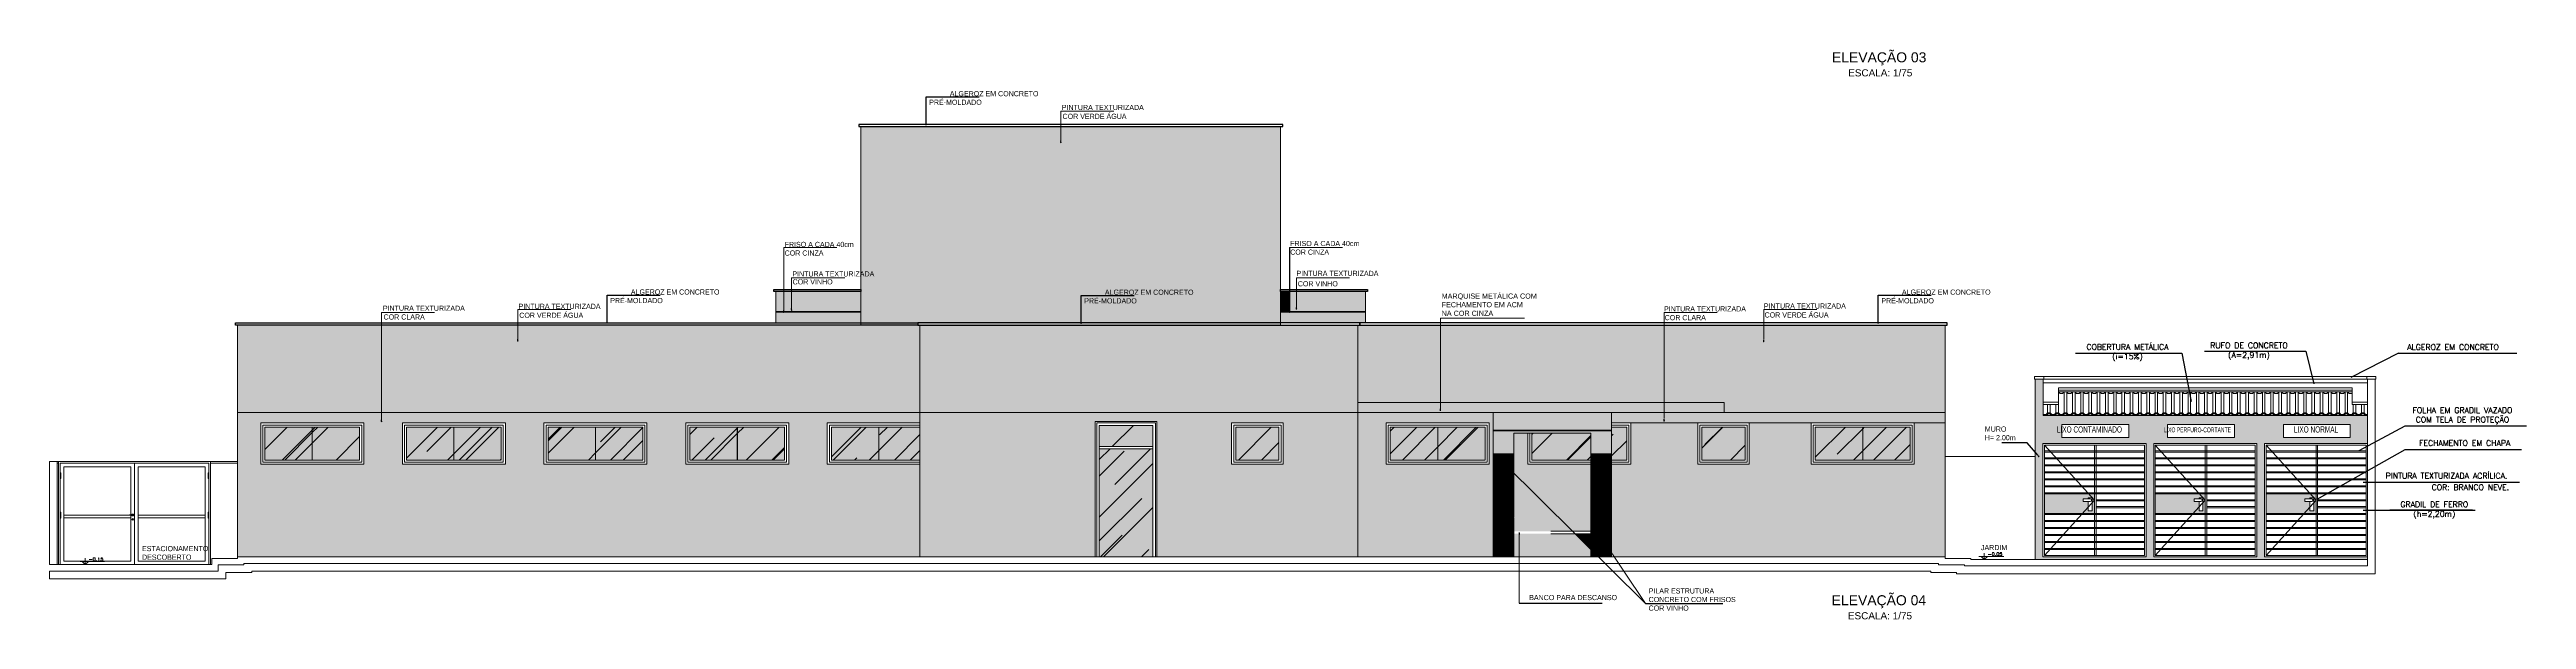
# Model space of a CAD drawing. Header units: inches. Extents: x 44775 to 44858.1, y 6760.4 to 6802.7.
# Drawn here: x 44778.81 to 44826.88, y 6760.45 to 6771.5 of the extents above; entities that cross this region are included whole.
import ezdxf
from ezdxf.enums import TextEntityAlignment as Align

# ---------------------------------------------------------------- set-up
doc = ezdxf.new("R2010")
doc.units = ezdxf.units.IN
doc.header["$MEASUREMENT"] = 0
doc.layers.add('at_Entity', color=7, linetype='Continuous', lineweight=9)
for name, color, linetype in [('LAYOUT', 7, 'Continuous'), ('PA', 7, 'Continuous'), ('TEXTO 3', 2, 'Continuous'), ('TEXTO 4', 6, 'Continuous'), ('TEXTO01', 7, 'Continuous'), ('TEXTO02', 3, 'Continuous')]:
    doc.layers.add(name, color=color, linetype=linetype)
doc.styles.add('ARIAL', font='ARIALN.TTF')
doc.styles.add('ROMANS', font='romans.shx')
doc.styles.add('SANSSERIFBOLD', font='sasb____.pfb')
doc.styles.add('style1', font='arial.ttf')
doc.styles.add('TEXTO1', font='swissko.ttf', dxfattribs={"width": 0.6, "height": 0.1})
pattern_1 = [(45, (3.9476, -37.4173), (0.712763635, 1.900703028), [12.6, -1.68, 4.2, -0.84]), (45, (4.4406, -36.3304), (-1.383949392, 0.19601), [2.52, -0.2772, 5.04, -0.63]), (45, (3.7397, -36.6155), (2.690682724, 3.486602117), [6.72, -1.176, 3.36, -0.84])]

# ---------------------------------------------------------------- blocks, each defined once
blk = doc.blocks.new('_DOT')
at = {"color": 0, "linetype": 'ByBlock'}
blk.add_line((-0.5, 0), (-1, 0), dxfattribs=at)
at = {"color": 0, "linetype": 'ByBlock', "const_width": 0.5}
blk.add_lwpolyline([(-0.25, 0, 1), (0.25, 0, 1)], format="xyb", close=True, dxfattribs=at)
blk = doc.blocks.new('WELKM')
at = {"layer": 'at_Entity', "color": 0}
for p, q in [((44812.309, 6799.085), (44812.788, 6799.085)), ((44812.35, 6799.085), (44812.411, 6799.025)), ((44812.411, 6799.085), (44812.35, 6799.085)), ((44812.411, 6799.085), (44812.35, 6799.085)), ((44812.35, 6799.085), (44812.411, 6799.025)), ((44812.411, 6799.025), (44812.411, 6799.148)), ((44812.411, 6799.025), (44812.411, 6799.085)), ((44812.411, 6799.025), (44812.475, 6799.085)), ((44812.489, 6799.125), (44812.544, 6799.125)), ((44812.568, 6799.148), (44812.563, 6799.133)), ((44812.563, 6799.133), (44812.563, 6799.125)), ((44812.563, 6799.125), (44812.568, 6799.11)), ((44812.574, 6799.159), (44812.568, 6799.148)), ((44812.568, 6799.11), (44812.574, 6799.102)), ((44812.582, 6799.161), (44812.574, 6799.159)), ((44812.574, 6799.102), (44812.582, 6799.1)), ((44812.589, 6799.161), (44812.582, 6799.161)), ((44812.582, 6799.1), (44812.589, 6799.1)), ((44812.597, 6799.159), (44812.589, 6799.161)), ((44812.589, 6799.1), (44812.597, 6799.102)), ((44812.604, 6799.148), (44812.597, 6799.159)), ((44812.597, 6799.102), (44812.604, 6799.11)), ((44812.606, 6799.133), (44812.604, 6799.148)), ((44812.604, 6799.11), (44812.606, 6799.125)), ((44812.606, 6799.125), (44812.606, 6799.133)), ((44812.629, 6799.104), (44812.627, 6799.102)), ((44812.627, 6799.102), (44812.629, 6799.1)), ((44812.633, 6799.102), (44812.629, 6799.104)), ((44812.629, 6799.1), (44812.633, 6799.102)), ((44812.657, 6799.148), (44812.654, 6799.133)), ((44812.654, 6799.133), (44812.654, 6799.125)), ((44812.654, 6799.125), (44812.657, 6799.11)), ((44812.663, 6799.159), (44812.657, 6799.148)), ((44812.657, 6799.11), (44812.663, 6799.102)), ((44812.671, 6799.161), (44812.663, 6799.159)), ((44812.663, 6799.102), (44812.671, 6799.1)), ((44812.678, 6799.161), (44812.671, 6799.161)), ((44812.671, 6799.1), (44812.678, 6799.1)), ((44812.686, 6799.159), (44812.678, 6799.161)), ((44812.678, 6799.1), (44812.686, 6799.102)), ((44812.692, 6799.148), (44812.686, 6799.159)), ((44812.686, 6799.102), (44812.692, 6799.11)), ((44812.695, 6799.133), (44812.692, 6799.148)), ((44812.692, 6799.11), (44812.695, 6799.125)), ((44812.695, 6799.125), (44812.695, 6799.133)), ((44812.716, 6799.104), (44812.714, 6799.11)), ((44812.72, 6799.161), (44812.716, 6799.133)), ((44812.716, 6799.133), (44812.72, 6799.138)), ((44812.72, 6799.102), (44812.716, 6799.104)), ((44812.75, 6799.161), (44812.72, 6799.161)), ((44812.72, 6799.138), (44812.728, 6799.14)), ((44812.728, 6799.1), (44812.72, 6799.102)), ((44812.728, 6799.14), (44812.737, 6799.14)), ((44812.737, 6799.1), (44812.728, 6799.1)), ((44812.737, 6799.14), (44812.745, 6799.138)), ((44812.745, 6799.102), (44812.737, 6799.1)), ((44812.745, 6799.138), (44812.752, 6799.131)), ((44812.752, 6799.108), (44812.745, 6799.102)), ((44812.752, 6799.131), (44812.754, 6799.123)), ((44812.754, 6799.116), (44812.752, 6799.108)), ((44812.754, 6799.123), (44812.754, 6799.116))]:
    blk.add_line(p, q, dxfattribs=at)
blk = doc.blocks.new('FRLJF')
at = {"layer": 'at_Entity', "color": 0}
for p, q in [((44775.452, 6798.985), (44775.928, 6798.985)), ((44775.49, 6798.985), (44775.553, 6798.926)), ((44775.553, 6798.985), (44775.49, 6798.985)), ((44775.553, 6798.985), (44775.49, 6798.985)), ((44775.49, 6798.985), (44775.553, 6798.926)), ((44775.553, 6798.926), (44775.553, 6799.049)), ((44775.553, 6798.926), (44775.553, 6798.985)), ((44775.553, 6798.926), (44775.615, 6798.985)), ((44775.63, 6799.025), (44775.685, 6799.025)), ((44775.708, 6799.049), (44775.706, 6799.034)), ((44775.706, 6799.034), (44775.706, 6799.025)), ((44775.706, 6799.025), (44775.708, 6799.011)), ((44775.714, 6799.059), (44775.708, 6799.049)), ((44775.708, 6799.011), (44775.714, 6799.002)), ((44775.723, 6799.061), (44775.714, 6799.059)), ((44775.714, 6799.002), (44775.723, 6798.998)), ((44775.729, 6799.061), (44775.723, 6799.061)), ((44775.723, 6798.998), (44775.729, 6798.998)), ((44775.737, 6799.059), (44775.729, 6799.061)), ((44775.729, 6798.998), (44775.737, 6799.002)), ((44775.744, 6799.049), (44775.737, 6799.059)), ((44775.737, 6799.002), (44775.744, 6799.011)), ((44775.746, 6799.034), (44775.744, 6799.049)), ((44775.744, 6799.011), (44775.746, 6799.025)), ((44775.746, 6799.025), (44775.746, 6799.034)), ((44775.771, 6799.004), (44775.767, 6799.002)), ((44775.767, 6799.002), (44775.771, 6798.998)), ((44775.773, 6799.002), (44775.771, 6799.004)), ((44775.771, 6798.998), (44775.773, 6799.002)), ((44775.803, 6799.049), (44775.809, 6799.053)), ((44775.809, 6799.053), (44775.818, 6799.061)), ((44775.818, 6799.061), (44775.818, 6798.998)), ((44775.856, 6799.004), (44775.854, 6799.011)), ((44775.86, 6799.061), (44775.856, 6799.034)), ((44775.856, 6799.034), (44775.86, 6799.038)), ((44775.86, 6799.002), (44775.856, 6799.004)), ((44775.89, 6799.061), (44775.86, 6799.061)), ((44775.86, 6799.038), (44775.869, 6799.04)), ((44775.869, 6798.998), (44775.86, 6799.002)), ((44775.869, 6799.04), (44775.877, 6799.04)), ((44775.877, 6798.998), (44775.869, 6798.998)), ((44775.877, 6799.04), (44775.886, 6799.038)), ((44775.886, 6799.002), (44775.877, 6798.998)), ((44775.886, 6799.038), (44775.892, 6799.032)), ((44775.892, 6799.009), (44775.886, 6799.002)), ((44775.892, 6799.032), (44775.896, 6799.023)), ((44775.896, 6799.017), (44775.892, 6799.009)), ((44775.896, 6799.023), (44775.896, 6799.017))]:
    blk.add_line(p, q, dxfattribs=at)

msp = doc.modelspace()

# ---------------------------------------------------------------- hatches: boundary and pattern name
at = {"true_color": 0xd1cfbd}
h = msp.add_hatch(color=9, dxfattribs=at)
h.dxf.hatch_style = 1
h.paths.add_polyline_path([(44823.7989, 6764.4034), (44823.7618, 6764.4034), (44823.7535, 6764.4034), (44817.501, 6764.4034), (44817.501, 6765.1089), (44817.3489, 6765.1089), (44817.3489, 6761.6589), (44817.4989, 6761.6589), (44817.4989, 6763.8589), (44819.4989, 6763.8589), (44819.4989, 6761.6589), (44819.6489, 6761.6589), (44819.6489, 6763.8589), (44821.6489, 6763.8589), (44821.6489, 6761.6589), (44821.7989, 6761.6589), (44821.7989, 6763.8589), (44823.7989, 6763.8589), (44823.7989, 6763.9859)])
h.paths.add_polyline_path([(44817.8664, 6764.2273), (44819.1664, 6764.2273), (44819.1664, 6763.9773), (44817.8664, 6763.9773)], flags=16)
h.paths.add_polyline_path([(44819.9163, 6764.2273), (44821.2163, 6764.2273), (44821.2163, 6763.9773), (44819.9163, 6763.9773)], flags=16)
h.paths.add_polyline_path([(44822.1639, 6764.2273), (44823.4639, 6764.2273), (44823.4639, 6763.9773), (44822.1639, 6763.9773)], flags=16)
h.paths.add_polyline_path([(44823.7989, 6761.6589), (44821.7989, 6761.6589), (44817.3489, 6761.6589), (44817.3489, 6761.6081), (44823.7989, 6761.6081)])
h.paths.add_polyline_path([(44822.4816, 6764.0415), (44823.2582, 6764.0415), (44823.2582, 6764.2215), (44822.4816, 6764.2215)], flags=0)
h.paths.add_polyline_path([(44820.0186, 6764.0531), (44821.1721, 6764.0531), (44821.1721, 6764.1938), (44820.0186, 6764.1938)], flags=0)
h.paths.add_polyline_path([(44817.9595, 6764.0415), (44819.0618, 6764.0415), (44819.0618, 6764.2215), (44817.9595, 6764.2215)], flags=0)
h = msp.add_hatch()
h.set_pattern_fill('AR-RROOF', color=256, scale=0.84, angle=45)
h.set_pattern_definition(pattern_1)
h.paths.add_polyline_path([(44783.9045, 6764.177), (44782.9861, 6764.177), (44782.9861, 6763.538), (44783.9045, 6763.538)])
at = {"true_color": 0xb8c9d1}
h = msp.add_hatch(color=9, dxfattribs=at)
h.dxf.hatch_style = 1
h.paths.add_polyline_path([(44784.825, 6764.177), (44783.9045, 6764.177), (44783.9045, 6763.538), (44784.825, 6763.538)])
h = msp.add_hatch()
h.set_pattern_fill('AR-RROOF', color=256, scale=0.84, angle=45)
h.set_pattern_definition(pattern_1)
h.paths.add_polyline_path([(44784.825, 6764.177), (44783.9045, 6764.177), (44783.9045, 6763.538), (44784.825, 6763.538)])
h = msp.add_hatch()
h.set_pattern_fill('AR-RROOF', color=256, scale=0.84, angle=45)
h.set_pattern_definition(pattern_1)
h.paths.add_polyline_path([(44786.6533, 6764.177), (44785.7349, 6764.177), (44785.7349, 6763.538), (44786.6533, 6763.538)])
h = msp.add_hatch()
h.set_pattern_fill('AR-RROOF', color=256, scale=0.84, angle=45)
h.set_pattern_definition(pattern_1)
h.paths.add_polyline_path([(44787.5738, 6764.177), (44786.6533, 6764.177), (44786.6533, 6763.538), (44787.5738, 6763.538)])
h = msp.add_hatch()
h.set_pattern_fill('AR-RROOF', color=256, scale=0.84, angle=45)
h.set_pattern_definition(pattern_1)
h.paths.add_polyline_path([(44789.4042, 6764.177), (44788.4837, 6764.177), (44788.4837, 6763.538), (44789.4042, 6763.538)])
h = msp.add_hatch()
h.set_pattern_fill('AR-RROOF', color=256, scale=0.84, angle=45)
h.set_pattern_definition(pattern_1)
h.paths.add_polyline_path([(44790.3225, 6764.177), (44789.4042, 6764.177), (44789.4042, 6763.538), (44790.3225, 6763.538)])
h = msp.add_hatch()
h.set_pattern_fill('AR-RROOF', color=256, scale=0.84, angle=45)
h.set_pattern_definition(pattern_1)
h.paths.add_polyline_path([(44792.1529, 6764.177), (44791.2324, 6764.177), (44791.2324, 6763.538), (44792.1529, 6763.538)])
h = msp.add_hatch()
h.set_pattern_fill('AR-RROOF', color=256, scale=0.84, angle=45)
h.set_pattern_definition(pattern_1)
h.paths.add_polyline_path([(44793.0734, 6764.177), (44792.1529, 6764.177), (44792.1529, 6763.538), (44793.0734, 6763.538)])
h = msp.add_hatch()
h.set_pattern_fill('AR-RROOF', color=256, scale=0.84, angle=45)
h.set_pattern_definition(pattern_1)
h.paths.add_polyline_path([(44794.9017, 6764.177), (44793.9833, 6764.177), (44793.9833, 6763.538), (44794.9017, 6763.538)])
h = msp.add_hatch()
h.set_pattern_fill('AR-RROOF', color=256, scale=0.84, angle=45)
h.set_pattern_definition(pattern_1)
h.paths.add_polyline_path([(44795.7016, 6764.177), (44794.9017, 6764.177), (44794.9017, 6763.538), (44795.7016, 6763.538)])
h = msp.add_hatch()
h.set_pattern_fill('AR-RROOF', color=256, scale=0.84, angle=45)
h.set_pattern_definition(pattern_1)
h.paths.add_polyline_path([(44800.2215, 6764.2088), (44799.1825, 6764.2088), (44799.1825, 6763.7983), (44800.2215, 6763.7983)])
h = msp.add_hatch()
h.set_pattern_fill('AR-RROOF', color=256, scale=0.84, angle=45)
h.set_pattern_definition(pattern_1)
h.paths.add_polyline_path([(44802.6698, 6764.177), (44801.8318, 6764.177), (44801.8318, 6763.538), (44802.6698, 6763.538)])
h = msp.add_hatch()
h.set_pattern_fill('AR-RROOF', color=256, scale=0.84, angle=45)
h.set_pattern_definition(pattern_1)
h.paths.add_polyline_path([(44805.7508, 6764.177), (44804.8303, 6764.177), (44804.8303, 6763.538), (44805.7508, 6763.538)])
h = msp.add_hatch()
h.set_pattern_fill('AR-RROOF', color=256, scale=0.84, angle=45)
h.set_pattern_definition(pattern_1)
h.paths.add_polyline_path([(44806.6691, 6764.177), (44805.7508, 6764.177), (44805.7508, 6763.538), (44806.6691, 6763.538)])
h = msp.add_hatch()
h.set_pattern_fill('AR-RROOF', color=256, scale=0.84, angle=45)
h.set_pattern_definition(pattern_1)
h.paths.add_polyline_path([(44808.7238, 6764.0585), (44807.579, 6764.0585), (44807.579, 6763.538), (44808.7238, 6763.538)])
h = msp.add_hatch()
h.set_pattern_fill('AR-RROOF', color=256, scale=0.84, angle=45)
h.set_pattern_definition(pattern_1)
h.paths.add_polyline_path([(44809.42, 6764.177), (44809.1238, 6764.177), (44809.1238, 6763.538), (44809.42, 6763.538)])
h = msp.add_hatch()
h.set_pattern_fill('AR-RROOF', color=256, scale=0.84, angle=45)
h.set_pattern_definition(pattern_1)
h.paths.add_polyline_path([(44811.7181, 6764.177), (44810.878, 6764.177), (44810.878, 6763.538), (44811.7181, 6763.538)])
h = msp.add_hatch()
h.set_pattern_fill('AR-RROOF', color=256, scale=0.84, angle=45)
h.set_pattern_definition(pattern_1)
h.paths.add_polyline_path([(44813.9992, 6764.177), (44813.0787, 6764.177), (44813.0787, 6763.538), (44813.9992, 6763.538)])
h = msp.add_hatch()
h.set_pattern_fill('AR-RROOF', color=256, scale=0.84, angle=45)
h.set_pattern_definition(pattern_1)
h.paths.add_polyline_path([(44814.9176, 6764.177), (44813.9992, 6764.177), (44813.9992, 6763.538), (44814.9176, 6763.538)])
h = msp.add_hatch()
h.set_pattern_fill('AR-RROOF', color=256, scale=0.84, angle=45)
h.set_pattern_definition(pattern_1)
h.paths.add_polyline_path([(44800.2215, 6763.7581), (44799.1825, 6763.7581), (44799.1825, 6761.6589), (44800.2215, 6761.6589)])
h = msp.add_hatch(color=253)
h.dxf.hatch_style = 1
h.paths.add_polyline_path([(44818.2804, 6762.7839), (44818.3779, 6762.7839), (44818.3779, 6762.8028), (44818.4529, 6762.8028), (44818.4529, 6762.7081), (44818.4989, 6762.7589), (44818.3856, 6762.8839), (44817.5289, 6762.8839), (44817.5289, 6762.4989), (44818.2632, 6762.4989), (44818.3779, 6762.6254), (44818.3779, 6762.7339), (44818.2804, 6762.7339)])
h.paths.add_polyline_path([(44818.3779, 6762.6254), (44818.2632, 6762.4989), (44818.4989, 6762.4989), (44818.4989, 6762.7589), (44818.4529, 6762.7081), (44818.4529, 6762.5528), (44818.3779, 6762.5528)], flags=17)
h.paths.add_polyline_path([(44818.4989, 6762.8839), (44818.3856, 6762.8839), (44818.4989, 6762.7589)], flags=17)
h = msp.add_hatch(color=253)
h.dxf.hatch_style = 1
h.paths.add_polyline_path([(44818.2804, 6762.7839), (44818.3779, 6762.7839), (44818.3779, 6762.8028), (44818.4529, 6762.8028), (44818.4529, 6762.7081), (44818.4989, 6762.7589), (44818.3856, 6762.8839), (44817.5289, 6762.8839), (44817.5289, 6762.4989), (44818.2632, 6762.4989), (44818.3779, 6762.6254), (44818.3779, 6762.7339), (44818.2804, 6762.7339)])
h.paths.add_polyline_path([(44818.3779, 6762.6254), (44818.2632, 6762.4989), (44818.4989, 6762.4989), (44818.4989, 6762.7589), (44818.4529, 6762.7081), (44818.4529, 6762.5528), (44818.3779, 6762.5528)], flags=17)
h.paths.add_polyline_path([(44818.4989, 6762.8839), (44818.3856, 6762.8839), (44818.4989, 6762.7589)], flags=17)
h = msp.add_hatch(color=253)
h.dxf.hatch_style = 1
h.paths.add_polyline_path([(44820.5279, 6762.7339), (44820.4304, 6762.7339), (44820.4304, 6762.7839), (44820.5279, 6762.7839), (44820.5279, 6762.8028), (44820.6029, 6762.8028), (44820.6029, 6762.7081), (44820.6489, 6762.7589), (44820.5356, 6762.8839), (44819.6789, 6762.8839), (44819.6789, 6762.4989), (44820.4132, 6762.4989), (44820.5279, 6762.6254)])
h.paths.add_polyline_path([(44820.6489, 6762.7589), (44820.6029, 6762.7081), (44820.6029, 6762.5528), (44820.5279, 6762.5528), (44820.5279, 6762.6254), (44820.4132, 6762.4989), (44820.6489, 6762.4989)], flags=17)
h.paths.add_polyline_path([(44820.6489, 6762.8839), (44820.5356, 6762.8839), (44820.6489, 6762.7589)], flags=17)
h.paths.add_polyline_path([(44822.6779, 6762.7339), (44822.5804, 6762.7339), (44822.5804, 6762.7839), (44822.6779, 6762.7839), (44822.6779, 6762.8028), (44822.7529, 6762.8028), (44822.7529, 6762.7081), (44822.7989, 6762.7589), (44822.6856, 6762.8839), (44821.8289, 6762.8839), (44821.8289, 6762.4989), (44822.5632, 6762.4989), (44822.6779, 6762.6254)])
h.paths.add_polyline_path([(44822.7989, 6762.8839), (44822.6856, 6762.8839), (44822.7989, 6762.7589)], flags=17)
h.paths.add_polyline_path([(44822.7989, 6762.7589), (44822.7529, 6762.7081), (44822.7529, 6762.5528), (44822.6779, 6762.5528), (44822.6779, 6762.6254), (44822.5632, 6762.4989), (44822.7989, 6762.4989)], flags=17)
h = msp.add_hatch(color=253)
h.dxf.hatch_style = 1
h.paths.add_polyline_path([(44820.5279, 6762.7339), (44820.4304, 6762.7339), (44820.4304, 6762.7839), (44820.5279, 6762.7839), (44820.5279, 6762.8028), (44820.6029, 6762.8028), (44820.6029, 6762.7081), (44820.6489, 6762.7589), (44820.5356, 6762.8839), (44819.6789, 6762.8839), (44819.6789, 6762.4989), (44820.4132, 6762.4989), (44820.5279, 6762.6254)])
h.paths.add_polyline_path([(44820.6489, 6762.7589), (44820.6029, 6762.7081), (44820.6029, 6762.5528), (44820.5279, 6762.5528), (44820.5279, 6762.6254), (44820.4132, 6762.4989), (44820.6489, 6762.4989)], flags=17)
h.paths.add_polyline_path([(44820.6489, 6762.8839), (44820.5356, 6762.8839), (44820.6489, 6762.7589)], flags=17)
h.paths.add_polyline_path([(44822.6779, 6762.7339), (44822.5804, 6762.7339), (44822.5804, 6762.7839), (44822.6779, 6762.7839), (44822.6779, 6762.8028), (44822.7529, 6762.8028), (44822.7529, 6762.7081), (44822.7989, 6762.7589), (44822.6856, 6762.8839), (44821.8289, 6762.8839), (44821.8289, 6762.4989), (44822.5632, 6762.4989), (44822.6779, 6762.6254)])
h.paths.add_polyline_path([(44822.7989, 6762.8839), (44822.6856, 6762.8839), (44822.7989, 6762.7589)], flags=17)
h.paths.add_polyline_path([(44822.7989, 6762.7589), (44822.7529, 6762.7081), (44822.7529, 6762.5528), (44822.6779, 6762.5528), (44822.6779, 6762.6254), (44822.5632, 6762.4989), (44822.7989, 6762.4989)], flags=17)
at = {"layer": 'at_Entity', "true_color": 0xaca072}
h = msp.add_hatch(color=33, dxfattribs=at)
h.dxf.hatch_style = 1
h.paths.add_polyline_path([(44802.7015, 6770.0068), (44798.4355, 6770.0068), (44798.4355, 6769.7296), (44798.4355, 6769.7071, -1), (44798.4355, 6769.6921, -1), (44798.4355, 6769.7071), (44798.4355, 6769.7296), (44798.4355, 6770.0068), (44794.5525, 6770.0068), (44794.5525, 6766.1577), (44802.7015, 6766.1577)])
at = {"layer": 'at_Entity', "true_color": 0x4f7538}
h = msp.add_hatch(color=87, dxfattribs=at)
h.dxf.hatch_style = 1
h.paths.add_polyline_path([(44794.5525, 6766.8073), (44792.902, 6766.8073), (44792.902, 6766.4174), (44794.5525, 6766.4174)])
h.paths.add_polyline_path([(44793.211, 6766.4376, -1), (44793.211, 6766.4526, -1)], flags=16)
h = msp.add_hatch(color=87, dxfattribs=at)
h.dxf.hatch_style = 1
h.paths.add_polyline_path([(44802.875, 6766.8073), (44802.7015, 6766.8073), (44802.7015, 6766.4174), (44802.875, 6766.4174)])
h = msp.add_hatch(color=87, dxfattribs=at)
h.dxf.hatch_style = 1
h.paths.add_polyline_path([(44804.3499, 6766.8073), (44802.875, 6766.8073), (44802.875, 6766.4174), (44804.3499, 6766.4174)])
edge = h.paths.add_edge_path(flags=16)
edge.add_arc((44803.0084, 6766.4451), 0.000047, 0, 360)
at = {"layer": 'at_Entity', "true_color": 0x989898}
h = msp.add_hatch(color=252, dxfattribs=at)
h.dxf.hatch_style = 1
h.paths.add_polyline_path([(44794.5525, 6766.4174), (44792.902, 6766.4174), (44792.902, 6766.4074), (44794.5525, 6766.4074)])
at = {"layer": 'at_Entity', "true_color": 0x4f7538}
h = msp.add_hatch(color=87, dxfattribs=at)
h.dxf.hatch_style = 1
edge = h.paths.add_edge_path()
edge.add_line((44794.5525, 6766.4074), (44793.0661, 6766.4074))
edge.add_arc((44793.0586, 6766.4074), 0.0075, -89.96599, 0, ccw=False)
edge.add_arc((44793.0586, 6766.4074), 0.0075, 180, 270.03401, ccw=False)
edge.add_line((44793.0511, 6766.4074), (44792.902, 6766.4074))
edge.add_line((44792.902, 6766.4074), (44792.902, 6766.1977))
edge.add_line((44792.902, 6766.1977), (44794.5525, 6766.1977))
edge.add_line((44794.5525, 6766.1977), (44794.5525, 6766.4074))
at = {"layer": 'at_Entity', "true_color": 0x989898}
h = msp.add_hatch(color=252, dxfattribs=at)
h.dxf.hatch_style = 1
h.paths.add_polyline_path([(44802.875, 6766.4149), (44802.875, 6766.4174), (44802.7015, 6766.4174), (44802.7015, 6766.4074), (44802.8675, 6766.4074, -0.4142136)])
at = {"layer": 'at_Entity', "true_color": 0x4f7538}
h = msp.add_hatch(color=87, dxfattribs=at)
h.dxf.hatch_style = 1
edge = h.paths.add_edge_path()
edge.add_line((44804.3499, 6766.4074), (44802.8825, 6766.4074))
edge.add_arc((44802.875, 6766.4074), 0.0075, -180, 0, ccw=False)
edge.add_line((44802.8675, 6766.4074), (44802.7015, 6766.4074))
edge.add_line((44802.7015, 6766.4074), (44802.7015, 6766.1977))
edge.add_line((44802.7015, 6766.1977), (44804.1997, 6766.1977))
edge.add_line((44804.1997, 6766.1977), (44804.3499, 6766.1977))
edge.add_line((44804.3499, 6766.1977), (44804.3499, 6766.4074))
at = {"layer": 'at_Entity', "true_color": 0x989898}
h = msp.add_hatch(color=252, dxfattribs=at)
h.dxf.hatch_style = 1
h.paths.add_polyline_path([(44804.3499, 6766.4174), (44802.875, 6766.4174), (44802.875, 6766.4149, -0.4142136), (44802.8825, 6766.4074), (44804.3499, 6766.4074)])
at = {"layer": 'at_Entity', "true_color": 0xaca072}
h = msp.add_hatch(color=33, dxfattribs=at)
h.dxf.hatch_style = 1
h.paths.add_polyline_path([(44785.2503, 6766.1577), (44782.455, 6766.1577), (44782.455, 6764.4585), (44785.2503, 6764.4585)])
h = msp.add_hatch(color=33, dxfattribs=at)
h.dxf.hatch_style = 1
h.paths.add_polyline_path([(44795.7016, 6766.1577), (44785.2503, 6766.1577), (44785.2503, 6764.4585), (44795.7016, 6764.4585)])
h.paths.add_polyline_path([(44787.8954, 6765.843, -1), (44787.8954, 6765.858, -1)], flags=16)
h = msp.add_hatch(color=33, dxfattribs=at)
h.dxf.hatch_style = 1
h.paths.add_polyline_path([(44804.1997, 6766.1577), (44795.7016, 6766.1577), (44795.7016, 6764.4585), (44804.1997, 6764.4585)])
h = msp.add_hatch(color=33, dxfattribs=at)
h.dxf.hatch_style = 1
h.paths.add_polyline_path([(44805.8016, 6766.1577), (44804.1997, 6766.1577), (44804.1997, 6764.6574), (44805.8016, 6764.6574)])
h = msp.add_hatch(color=33, dxfattribs=at)
h.dxf.hatch_style = 1
h.paths.add_polyline_path([(44810.1458, 6766.1577), (44805.8016, 6766.1577), (44805.8016, 6764.6574), (44810.1458, 6764.6574)])
h = msp.add_hatch(color=33, dxfattribs=at)
h.dxf.hatch_style = 1
h.paths.add_polyline_path([(44815.5989, 6766.1577), (44810.1458, 6766.1577), (44810.1458, 6764.6574), (44811.3119, 6764.6574), (44811.3119, 6764.4585), (44815.5989, 6764.4585)])
h.paths.add_polyline_path([(44812.0778, 6765.8303, -1), (44812.0778, 6765.8453, -1)], flags=16)
at = {"layer": 'at_Entity', "true_color": 0xd1cfbd}
h = msp.add_hatch(color=9, dxfattribs=at)
h.dxf.hatch_style = 1
h.paths.add_polyline_path([(44795.7016, 6763.4576), (44793.9029, 6763.4576), (44793.9029, 6764.2575), (44793.1538, 6764.2575), (44793.1538, 6763.4576), (44791.1541, 6763.4576), (44791.1541, 6764.2575), (44793.1538, 6764.2575), (44793.9029, 6764.2575), (44795.7016, 6764.2575), (44795.7016, 6764.4585), (44785.2503, 6764.4585), (44785.2503, 6764.3421), (44785.2503, 6764.3167), (44785.2503, 6764.2942, -1), (44785.2503, 6764.2792, -1), (44785.2503, 6764.2942), (44785.2503, 6764.3167), (44785.2503, 6764.3421), (44785.2503, 6764.4585), (44782.455, 6764.4585), (44782.455, 6761.6589), (44795.7016, 6761.6589)])
h.paths.add_polyline_path([(44788.4033, 6763.4576), (44788.4033, 6764.2575), (44790.4029, 6764.2575), (44790.4029, 6763.4576)], flags=16)
h.paths.add_polyline_path([(44788.4435, 6763.4978), (44788.4435, 6764.2172), (44790.3627, 6764.2172), (44790.3627, 6763.4978)], flags=0)
h.paths.add_polyline_path([(44788.4837, 6763.538), (44788.4837, 6764.177), (44790.3225, 6764.177), (44790.3225, 6763.538)], flags=0)
h.paths.add_polyline_path([(44789.4042, 6763.538), (44788.4837, 6763.538), (44788.4837, 6764.177), (44789.4042, 6764.177), (44790.3225, 6764.177), (44790.3225, 6763.538)], flags=0)
h.paths.add_polyline_path([(44787.6542, 6763.4576), (44785.6545, 6763.4576), (44785.6545, 6764.2575), (44787.6542, 6764.2575)], flags=16)
h.paths.add_polyline_path([(44787.614, 6763.4978), (44785.6947, 6763.4978), (44785.6947, 6764.2172), (44787.614, 6764.2172)], flags=0)
h.paths.add_polyline_path([(44787.5738, 6763.538), (44785.7349, 6763.538), (44785.7349, 6764.177), (44787.5738, 6764.177)], flags=0)
h.paths.add_polyline_path([(44787.5738, 6763.538), (44786.6533, 6763.538), (44785.7349, 6763.538), (44785.7349, 6764.177), (44786.6533, 6764.177), (44787.5738, 6764.177)], flags=0)
h.paths.add_polyline_path([(44784.9054, 6763.4576), (44782.9057, 6763.4576), (44782.9057, 6764.2575), (44784.9054, 6764.2575)], flags=16)
h.paths.add_polyline_path([(44784.8652, 6763.4978), (44782.9459, 6763.4978), (44782.9459, 6764.2172), (44784.8652, 6764.2172)], flags=0)
h.paths.add_polyline_path([(44784.825, 6763.538), (44782.9861, 6763.538), (44782.9861, 6764.177), (44784.825, 6764.177)], flags=0)
h.paths.add_polyline_path([(44784.825, 6763.538), (44783.9045, 6763.538), (44782.9861, 6763.538), (44782.9861, 6764.177), (44783.9045, 6764.177), (44784.825, 6764.177)], flags=0)
h = msp.add_hatch(color=9, dxfattribs=at)
h.dxf.hatch_style = 1
h.paths.add_polyline_path([(44799.1021, 6764.2871), (44800.3019, 6764.2871), (44800.3019, 6761.6589), (44804.1997, 6761.6589), (44804.1997, 6764.4585), (44795.7016, 6764.4585), (44795.7016, 6761.6589), (44799.1021, 6761.6589)])
h.paths.add_polyline_path([(44801.7514, 6763.4576), (44801.7514, 6764.2575), (44802.7502, 6764.2575), (44802.7502, 6763.4576)], flags=16)
h.paths.add_polyline_path([(44801.7916, 6763.4978), (44801.7916, 6764.2172), (44802.71, 6764.2172), (44802.71, 6763.4978)], flags=0)
h.paths.add_polyline_path([(44801.8318, 6763.538), (44801.8318, 6764.177), (44802.6698, 6764.177), (44802.6698, 6763.538)], flags=0)
h = msp.add_hatch(color=9, dxfattribs=at)
h.dxf.hatch_style = 1
h.paths.add_polyline_path([(44806.8257, 6764.4585), (44804.1997, 6764.4585), (44804.1997, 6761.6589), (44806.8257, 6761.6589)])
h.paths.add_polyline_path([(44806.7496, 6764.2575), (44806.7496, 6763.4576), (44804.7499, 6763.4576), (44804.7499, 6764.2575)], flags=16)
h.paths.add_polyline_path([(44806.7093, 6764.2172), (44806.7093, 6763.4978), (44804.7901, 6763.4978), (44804.7901, 6764.2172)], flags=0)
h.paths.add_polyline_path([(44806.6691, 6764.177), (44806.6691, 6763.538), (44804.8303, 6763.538), (44804.8303, 6764.177)], flags=0)
h.paths.add_polyline_path([(44806.6691, 6764.177), (44806.6691, 6763.538), (44805.7508, 6763.538), (44804.8303, 6763.538), (44804.8303, 6764.177), (44805.7508, 6764.177)], flags=0)
at = {"layer": 'at_Entity', "true_color": 0x4f7538}
h = msp.add_hatch(color=87, dxfattribs=at)
h.dxf.hatch_style = 1
h.paths.add_polyline_path([(44809.1238, 6764.4585), (44806.8257, 6764.4585), (44806.8257, 6764.1178), (44809.1238, 6764.1178)])
at = {"layer": 'at_Entity', "true_color": 0xaca072}
h = msp.add_hatch(color=33, dxfattribs=at)
h.dxf.hatch_style = 1
h.paths.add_polyline_path([(44815.5989, 6764.4585), (44809.1238, 6764.4585), (44809.1238, 6764.2575), (44809.4983, 6764.2575), (44815.5989, 6764.2575)])
h.paths.add_polyline_path([(44810.1459, 6764.2919, -1), (44810.1459, 6764.3069, -1)], flags=16)
at = {"layer": 'at_Entity', "true_color": 0xb8c9d1}
h = msp.add_hatch(color=9, dxfattribs=at)
h.dxf.hatch_style = 1
h.paths.add_polyline_path([(44783.9045, 6764.177), (44782.9861, 6764.177), (44782.9861, 6763.538), (44783.9045, 6763.538)])
h = msp.add_hatch(color=9, dxfattribs=at)
h.dxf.hatch_style = 1
h.paths.add_polyline_path([(44786.6533, 6764.177), (44785.7349, 6764.177), (44785.7349, 6763.538), (44786.6533, 6763.538)])
h = msp.add_hatch(color=9, dxfattribs=at)
h.dxf.hatch_style = 1
h.paths.add_polyline_path([(44787.5738, 6764.177), (44786.6533, 6764.177), (44786.6533, 6763.538), (44787.5738, 6763.538)])
h = msp.add_hatch(color=9, dxfattribs=at)
h.dxf.hatch_style = 1
h.paths.add_polyline_path([(44789.4042, 6764.177), (44788.4837, 6764.177), (44788.4837, 6763.538), (44789.4042, 6763.538)])
h = msp.add_hatch(color=9, dxfattribs=at)
h.dxf.hatch_style = 1
h.paths.add_polyline_path([(44790.3225, 6764.177), (44789.4042, 6764.177), (44789.4042, 6763.538), (44790.3225, 6763.538)])
h = msp.add_hatch(color=9, dxfattribs=at)
h.dxf.hatch_style = 1
h.paths.add_polyline_path([(44792.1529, 6764.177), (44791.2324, 6764.177), (44791.2324, 6763.538), (44792.1529, 6763.538)])
h = msp.add_hatch(color=9, dxfattribs=at)
h.dxf.hatch_style = 1
h.paths.add_polyline_path([(44793.0734, 6764.177), (44792.1529, 6764.177), (44792.1529, 6763.538), (44793.0734, 6763.538)])
h = msp.add_hatch(color=9, dxfattribs=at)
h.dxf.hatch_style = 1
h.paths.add_polyline_path([(44794.9017, 6764.177), (44793.9833, 6764.177), (44793.9833, 6763.538), (44794.9017, 6763.538)])
h = msp.add_hatch(color=9, dxfattribs=at)
h.dxf.hatch_style = 1
h.paths.add_polyline_path([(44795.7016, 6764.177), (44794.9017, 6764.177), (44794.9017, 6763.538), (44795.7016, 6763.538)])
h = msp.add_hatch(color=9, dxfattribs=at)
h.dxf.hatch_style = 1
h.paths.add_polyline_path([(44800.2215, 6764.2088), (44799.1825, 6764.2088), (44799.1825, 6763.7983), (44800.2215, 6763.7983)])
h = msp.add_hatch(color=9, dxfattribs=at)
h.dxf.hatch_style = 1
h.paths.add_polyline_path([(44802.6698, 6764.177), (44801.8318, 6764.177), (44801.8318, 6763.538), (44802.6698, 6763.538)])
h = msp.add_hatch(color=9, dxfattribs=at)
h.dxf.hatch_style = 1
h.paths.add_polyline_path([(44805.7508, 6764.177), (44804.8303, 6764.177), (44804.8303, 6763.538), (44805.7508, 6763.538)])
h = msp.add_hatch(color=9, dxfattribs=at)
h.dxf.hatch_style = 1
h.paths.add_polyline_path([(44806.6691, 6764.177), (44805.7508, 6764.177), (44805.7508, 6763.538), (44806.6691, 6763.538)])
at = {"layer": 'at_Entity', "true_color": 0x989898}
h = msp.add_hatch(color=252, dxfattribs=at)
h.dxf.hatch_style = 1
h.paths.add_polyline_path([(44809.1238, 6764.1178), (44806.8257, 6764.1178), (44806.8257, 6764.1072), (44809.1238, 6764.1072)])
at = {"layer": 'at_Entity', "true_color": 0x4f7538}
h = msp.add_hatch(color=87, dxfattribs=at)
h.dxf.hatch_style = 1
h.paths.add_polyline_path([(44807.2257, 6764.0585), (44808.7238, 6764.0585), (44808.7238, 6763.6586), (44809.1238, 6763.6586), (44809.1238, 6764.1072), (44806.8257, 6764.1072), (44806.8257, 6763.6586), (44807.2257, 6763.6586)])
at = {"layer": 'at_Entity', "true_color": 0xd1cfbd}
h = msp.add_hatch(color=9, dxfattribs=at)
h.dxf.hatch_style = 1
h.paths.add_polyline_path([(44808.7238, 6763.4576), (44807.5008, 6763.4576), (44807.5008, 6764.0585), (44807.2257, 6764.0585), (44807.2257, 6763.3581), (44807.7505, 6763.3581), (44807.2257, 6763.3581), (44807.2257, 6762.5738), (44808.3677, 6762.1583), (44808.7238, 6762.1583)])
at = {"layer": 'at_Entity', "true_color": 0xb8c9d1}
h = msp.add_hatch(color=9, dxfattribs=at)
h.dxf.hatch_style = 1
h.paths.add_polyline_path([(44808.7238, 6764.0585), (44807.579, 6764.0585), (44807.579, 6763.538), (44808.7238, 6763.538)])
at = {"layer": 'at_Entity', "true_color": 0xd1cfbd}
h = msp.add_hatch(color=9, dxfattribs=at)
h.dxf.hatch_style = 1
h.paths.add_polyline_path([(44815.5989, 6764.2575), (44814.998, 6764.2575), (44814.998, 6763.4576), (44812.9983, 6763.4576), (44812.9983, 6764.2575), (44811.7985, 6764.2575), (44811.7985, 6763.4576), (44810.7997, 6763.4576), (44810.7997, 6764.2575), (44809.4983, 6764.2575), (44809.4983, 6763.4576), (44809.1238, 6763.4576), (44809.1238, 6761.7352), (44809.1749, 6761.6589), (44815.5989, 6761.6589)])
at = {"layer": 'at_Entity', "true_color": 0xb8c9d1}
h = msp.add_hatch(color=9, dxfattribs=at)
h.dxf.hatch_style = 1
h.paths.add_polyline_path([(44809.42, 6764.177), (44809.1238, 6764.177), (44809.1238, 6763.538), (44809.42, 6763.538)])
h = msp.add_hatch(color=9, dxfattribs=at)
h.dxf.hatch_style = 1
h.paths.add_polyline_path([(44811.7181, 6764.177), (44810.878, 6764.177), (44810.878, 6763.538), (44811.7181, 6763.538)])
h = msp.add_hatch(color=9, dxfattribs=at)
h.dxf.hatch_style = 1
h.paths.add_polyline_path([(44813.9992, 6764.177), (44813.0787, 6764.177), (44813.0787, 6763.538), (44813.9992, 6763.538)])
h = msp.add_hatch(color=9, dxfattribs=at)
h.dxf.hatch_style = 1
h.paths.add_polyline_path([(44814.9176, 6764.177), (44813.9992, 6764.177), (44813.9992, 6763.538), (44814.9176, 6763.538)])
h = msp.add_hatch(color=9, dxfattribs=at)
h.dxf.hatch_style = 1
h.paths.add_polyline_path([(44800.2215, 6763.7581), (44799.1825, 6763.7581), (44799.1825, 6761.6589), (44800.2215, 6761.6589)])
at = {"layer": 'at_Entity', "true_color": 0x989898}
h = msp.add_hatch(color=252, dxfattribs=at)
h.dxf.hatch_style = 1
h.paths.add_polyline_path([(44807.2257, 6763.6586), (44806.8257, 6763.6586), (44806.8257, 6763.648), (44807.2257, 6763.648)])
at = {"layer": 'at_Entity', "true_color": 0x4f7538}
h = msp.add_hatch(color=87, dxfattribs=at)
h.dxf.hatch_style = 1
h.paths.add_polyline_path([(44807.2257, 6763.648), (44806.8257, 6763.648), (44806.8257, 6763.2481), (44807.2257, 6763.2481)])
edge = h.paths.add_edge_path(flags=16)
edge.add_arc((44807.0294, 6763.475), 0.0075, 0, 360)
at = {"layer": 'at_Entity', "true_color": 0x989898}
h = msp.add_hatch(color=252, dxfattribs=at)
h.dxf.hatch_style = 1
h.paths.add_polyline_path([(44809.1238, 6763.6586), (44808.7238, 6763.6586), (44808.7238, 6763.648), (44809.1238, 6763.648)])
at = {"layer": 'at_Entity', "true_color": 0x4f7538}
h = msp.add_hatch(color=87, dxfattribs=at)
h.dxf.hatch_style = 1
h.paths.add_polyline_path([(44809.1238, 6763.648), (44808.7238, 6763.648), (44808.7238, 6763.2481), (44809.1238, 6763.2481)])
at = {"layer": 'at_Entity', "true_color": 0x989898}
h = msp.add_hatch(color=252, dxfattribs=at)
h.dxf.hatch_style = 1
h.paths.add_polyline_path([(44807.2257, 6763.2481), (44806.8257, 6763.2481), (44806.8257, 6763.2375), (44807.2257, 6763.2375)])
at = {"layer": 'at_Entity', "true_color": 0x4f7538}
h = msp.add_hatch(color=87, dxfattribs=at)
h.dxf.hatch_style = 1
h.paths.add_polyline_path([(44807.2257, 6763.2375), (44806.8257, 6763.2375), (44806.8257, 6762.8376), (44807.2257, 6762.8376)])
at = {"layer": 'at_Entity', "true_color": 0x989898}
h = msp.add_hatch(color=252, dxfattribs=at)
h.dxf.hatch_style = 1
h.paths.add_polyline_path([(44807.2257, 6762.8376), (44806.8257, 6762.8376), (44806.8257, 6762.8291), (44807.2257, 6762.8291)])
h = msp.add_hatch(color=252, dxfattribs=at)
h.dxf.hatch_style = 1
h.paths.add_polyline_path([(44809.1238, 6763.2481), (44808.7238, 6763.2481), (44808.7238, 6763.2375), (44809.1238, 6763.2375)])
at = {"layer": 'at_Entity', "true_color": 0x4f7538}
h = msp.add_hatch(color=87, dxfattribs=at)
h.dxf.hatch_style = 1
h.paths.add_polyline_path([(44809.1238, 6763.2375), (44808.7238, 6763.2375), (44808.7238, 6762.8376), (44809.1238, 6762.8376)])
at = {"layer": 'at_Entity', "true_color": 0x989898}
h = msp.add_hatch(color=252, dxfattribs=at)
h.dxf.hatch_style = 1
h.paths.add_polyline_path([(44809.1238, 6762.8376), (44808.7238, 6762.8376), (44808.7238, 6762.8291), (44809.1238, 6762.8291)])
at = {"layer": 'at_Entity', "true_color": 0x4f7538}
h = msp.add_hatch(color=87, dxfattribs=at)
h.dxf.hatch_style = 1
h.paths.add_polyline_path([(44807.2257, 6762.8291), (44806.8257, 6762.8291), (44806.8257, 6762.4292), (44807.2257, 6762.4292)])
at = {"layer": 'at_Entity', "true_color": 0x989898}
h = msp.add_hatch(color=252, dxfattribs=at)
h.dxf.hatch_style = 1
h.paths.add_polyline_path([(44807.2257, 6762.4292), (44806.8257, 6762.4292), (44806.8257, 6762.4186), (44807.2257, 6762.4186)])
at = {"layer": 'at_Entity', "true_color": 0x4f7538}
h = msp.add_hatch(color=87, dxfattribs=at)
h.dxf.hatch_style = 1
h.paths.add_polyline_path([(44807.2257, 6762.4186), (44806.8257, 6762.4186), (44806.8257, 6762.0187), (44807.2257, 6762.0187)])
edge = h.paths.add_edge_path(flags=16)
edge.add_arc((44807.0295, 6762.058), 0.000844, 0, 360)
at = {"layer": 'at_Entity', "true_color": 0xd1cfbd}
h = msp.add_hatch(color=9, dxfattribs=at)
h.dxf.hatch_style = 1
h.paths.add_polyline_path([(44807.2257, 6762.5738), (44807.2257, 6762.1583), (44808.3677, 6762.1583)])
at = {"layer": 'at_Entity', "true_color": 0x4f7538}
h = msp.add_hatch(color=87, dxfattribs=at)
h.dxf.hatch_style = 1
h.paths.add_polyline_path([(44809.1238, 6762.8291), (44808.7238, 6762.8291), (44808.7238, 6762.4292), (44809.1238, 6762.4292)])
at = {"layer": 'at_Entity', "true_color": 0x989898}
h = msp.add_hatch(color=252, dxfattribs=at)
h.dxf.hatch_style = 1
h.paths.add_polyline_path([(44809.1238, 6762.4292), (44808.7238, 6762.4292), (44808.7238, 6762.4186), (44809.1238, 6762.4186)])
at = {"layer": 'at_Entity', "true_color": 0x4f7538}
h = msp.add_hatch(color=87, dxfattribs=at)
h.dxf.hatch_style = 1
h.paths.add_polyline_path([(44809.1238, 6762.4186), (44808.7238, 6762.4186), (44808.7238, 6762.0187), (44809.1238, 6762.0187)])
h.paths.add_polyline_path([(44808.9276, 6762.0655, -1), (44808.9276, 6762.0505, -1)], flags=16)
h = msp.add_hatch(color=87, dxfattribs=at)
h.dxf.hatch_style = 1
h.paths.add_polyline_path([(44807.0427, 6762.0081), (44806.8257, 6762.0081), (44806.8257, 6761.8047), (44806.9725, 6761.6589), (44807.2257, 6761.6589), (44807.2257, 6761.7352)])
h = msp.add_hatch(color=87, dxfattribs=at)
h.dxf.hatch_style = 1
h.paths.add_polyline_path([(44807.2257, 6762.0081), (44807.0427, 6762.0081), (44807.2257, 6761.7352)], flags=17)
at = {"layer": 'at_Entity', "true_color": 0xd1cfbd}
h = msp.add_hatch(color=9, dxfattribs=at)
h.dxf.hatch_style = 1
h.paths.add_polyline_path([(44808.4189, 6762.1075), (44807.2257, 6762.1075), (44807.2257, 6761.6589), (44808.7238, 6761.6589), (44808.7238, 6761.8047)])
h = msp.add_hatch(color=9, dxfattribs=at)
h.dxf.hatch_style = 1
h.paths.add_polyline_path([(44808.7238, 6762.1075), (44808.4189, 6762.1075), (44808.7238, 6761.8047)], flags=17)
at = {"layer": 'at_Entity', "true_color": 0x989898}
h = msp.add_hatch(color=252, dxfattribs=at)
h.dxf.hatch_style = 1
h.paths.add_polyline_path([(44808.9338, 6762.0187), (44808.7238, 6762.0187), (44808.7238, 6762.0081), (44808.9408, 6762.0081)])
at = {"layer": 'at_Entity', "true_color": 0x4f7538}
h = msp.add_hatch(color=87, dxfattribs=at)
h.dxf.hatch_style = 1
h.paths.add_polyline_path([(44808.9408, 6762.0081), (44808.7238, 6762.0081), (44808.7238, 6761.8047), (44808.8706, 6761.6589), (44809.1238, 6761.6589), (44809.1238, 6761.7352)])
at = {"layer": 'at_Entity', "true_color": 0x989898}
h = msp.add_hatch(color=252, dxfattribs=at)
h.dxf.hatch_style = 1
h.paths.add_polyline_path([(44809.1238, 6762.0187), (44808.9338, 6762.0187), (44808.9408, 6762.0081), (44809.1238, 6762.0081)])
at = {"layer": 'at_Entity', "true_color": 0x4f7538}
h = msp.add_hatch(color=87, dxfattribs=at)
h.dxf.hatch_style = 1
h.paths.add_polyline_path([(44809.1238, 6762.0081), (44808.9408, 6762.0081), (44809.1238, 6761.7352)], flags=17)
h = msp.add_hatch(color=87, dxfattribs=at)
h.dxf.hatch_style = 1
h.paths.add_polyline_path([(44806.8257, 6761.8047), (44806.8257, 6761.6589), (44806.9725, 6761.6589)], flags=17)
h = msp.add_hatch(color=87, dxfattribs=at)
h.dxf.hatch_style = 1
h.paths.add_polyline_path([(44808.7238, 6761.8047), (44808.7238, 6761.6589), (44808.8706, 6761.6589)], flags=17)
at = {"layer": 'PA'}
h = msp.add_hatch(color=252, dxfattribs=at)
h.dxf.hatch_style = 1
h.paths.add_polyline_path([(44811.3119, 6764.6574), (44811.4491, 6764.6574), (44804.1997, 6764.6574), (44804.1997, 6764.4585), (44811.3119, 6764.4585)])

# ---------------------------------------------------------------- linework, layer by layer
for p, q in [((44802.875, 6767.6601), (44802.875, 6766.4074)), ((44818.1277, 6765.6122), (44820.1967, 6765.6122)), ((44820.1967, 6765.6122), (44820.3758, 6764.6716)), ((44820.6342, 6765.6499), (44822.5983, 6765.6499)), ((44822.5983, 6765.6499), (44822.7571, 6765.0149)), ((44824.3991, 6765.6105), (44823.4714, 6765.1391)), ((44792.1529, 6764.177), (44792.1529, 6763.538)), ((44817.1902, 6763.8713), (44816.7019, 6763.8713)), ((44817.3963, 6763.6296), (44817.1902, 6763.8713)), ((44823.7156, 6762.5667), (44825.884, 6762.5667)), ((44825.8356, 6762.5667), (44824.2314, 6762.5667)), ((44807.3334, 6760.7622), (44808.9441, 6760.7622)), ((44809.7807, 6760.7551), (44811.2827, 6760.7551))]:
    msp.add_line(p, q)
at = {"color": 3}
for points in [[(44794.5125, 6770.0068), (44802.7415, 6770.0068), (44802.7415, 6770.0468), (44794.5125, 6770.0468)], [(44794.5525, 6766.8073), (44792.862, 6766.8073), (44792.862, 6766.8473), (44794.5525, 6766.8473)], [(44804.3899, 6766.8073), (44802.7015, 6766.8073), (44802.7015, 6766.8473), (44804.3899, 6766.8473)], [(44795.6616, 6766.1577), (44782.415, 6766.1577), (44782.415, 6766.1977), (44795.6616, 6766.1977)], [(44804.2397, 6766.1577), (44815.6389, 6766.1577), (44815.6389, 6766.1977), (44804.2397, 6766.1977)]]:
    msp.add_lwpolyline(points, close=True, dxfattribs=at)
at = {"color": 2}
msp.add_lwpolyline([(44795.6616, 6766.1577), (44804.2397, 6766.1577), (44804.2397, 6766.1977), (44795.6616, 6766.1977)], close=True, dxfattribs=at)
at = {"layer": 'at_Entity', "color": 0}
for p, q in [((44798.4355, 6769.7296), (44798.4355, 6770.3052)), ((44798.4355, 6770.3052), (44799.466, 6770.3052)), ((44794.5525, 6770.0068), (44794.5525, 6766.1577)), ((44794.5525, 6770.0068), (44802.7015, 6770.0068)), ((44794.5525, 6770.0068), (44794.5525, 6766.1577)), ((44794.5525, 6770.0068), (44802.7015, 6770.0068)), ((44802.7015, 6770.0068), (44802.7015, 6766.1577)), ((44802.7015, 6770.0068), (44802.7015, 6766.1577)), ((44802.7015, 6770.0068), (44802.7015, 6766.1577)), ((44793.0586, 6766.4374), (44793.0586, 6767.6601)), ((44793.0586, 6767.6601), (44794.0891, 6767.6601)), ((44802.875, 6767.6601), (44803.9034, 6767.6601)), ((44792.902, 6766.8073), (44792.902, 6766.1977)), ((44792.902, 6766.8073), (44794.5525, 6766.8073)), ((44792.902, 6766.8073), (44792.902, 6766.1977)), ((44794.5525, 6766.8073), (44792.902, 6766.8073)), ((44793.211, 6766.5005), (44793.211, 6767.0761)), ((44793.211, 6767.0761), (44794.2415, 6767.0761)), ((44794.5525, 6766.8073), (44794.5525, 6766.1577)), ((44794.5525, 6766.8073), (44794.5525, 6766.1577)), ((44802.7015, 6766.8073), (44802.7015, 6766.1577)), ((44802.9999, 6766.8073), (44803.1036, 6766.8073)), ((44803.0083, 6766.5005), (44803.0083, 6767.0761)), ((44803.0083, 6767.0761), (44804.0389, 6767.0761)), ((44803.1544, 6766.8073), (44803.404, 6766.8073)), ((44803.1544, 6766.8073), (44803.404, 6766.8073)), ((44785.2503, 6764.3421), (44785.2503, 6766.4031)), ((44785.2503, 6766.4031), (44786.2808, 6766.4031)), ((44787.8954, 6765.8805), (44787.8954, 6766.456)), ((44787.8954, 6766.456), (44788.9259, 6766.456)), ((44794.5525, 6766.4174), (44792.902, 6766.4174)), ((44794.5525, 6766.4074), (44792.902, 6766.4074)), ((44793.211, 6766.4751), (44793.211, 6766.5005)), ((44803.0083, 6766.4751), (44803.0083, 6766.5005)), ((44805.8016, 6764.5579), (44805.8016, 6766.2889)), ((44805.8016, 6766.2889), (44807.433, 6766.2889)), ((44810.1458, 6764.3421), (44810.1458, 6766.4031)), ((44810.1458, 6766.4031), (44811.1764, 6766.4031)), ((44812.0778, 6765.8805), (44812.0778, 6766.456)), ((44812.0778, 6766.456), (44813.1083, 6766.456)), ((44782.455, 6766.1577), (44782.455, 6764.4585)), ((44782.455, 6766.1577), (44795.7016, 6766.1577)), ((44782.455, 6766.1577), (44782.455, 6764.4585)), ((44795.7016, 6766.1577), (44782.455, 6766.1577)), ((44792.902, 6766.1577), (44794.5525, 6766.1577)), ((44792.9295, 6766.1577), (44793.1792, 6766.1577)), ((44794.5525, 6766.1577), (44802.7015, 6766.1577)), ((44795.7016, 6766.1577), (44804.1997, 6766.1577)), ((44804.1997, 6766.1577), (44795.7016, 6766.1577)), ((44802.7015, 6766.1577), (44804.3499, 6766.1577)), ((44804.1997, 6766.1577), (44804.1997, 6764.4585)), ((44804.1997, 6766.1577), (44804.1997, 6764.4585)), ((44804.1997, 6766.1577), (44804.1997, 6764.6574)), ((44804.1997, 6766.1577), (44815.5989, 6766.1577)), ((44804.1997, 6766.1577), (44815.5989, 6766.1577)), ((44815.5989, 6766.1577), (44815.5989, 6764.6574)), ((44815.5989, 6766.1577), (44815.5989, 6764.6574)), ((44815.5989, 6766.1577), (44815.5989, 6764.4585)), ((44817.5139, 6765.1589), (44817.3339, 6765.1589)), ((44817.3339, 6765.1589), (44817.3339, 6765.1089)), ((44817.5139, 6765.1089), (44817.3339, 6765.1089)), ((44817.3489, 6765.1089), (44817.3489, 6761.6081)), ((44817.501, 6764.4034), (44817.501, 6765.1089)), ((44823.7989, 6765.0347), (44817.501, 6765.0347)), ((44823.7989, 6765.1589), (44817.5139, 6765.1589)), ((44817.5139, 6765.1589), (44817.5139, 6765.1089)), ((44823.7989, 6765.1089), (44817.5139, 6765.1089)), ((44823.4989, 6764.94), (44817.7989, 6764.94)), ((44817.7989, 6764.94), (44817.7989, 6764.6126)), ((44823.4989, 6764.8924), (44817.7989, 6764.8924)), ((44823.4989, 6764.8583, 1.085), (44817.7989, 6764.8583, 1.085)), ((44817.9101, 6764.4535), (44817.9101, 6764.8583)), ((44817.9601, 6764.4535), (44817.9601, 6764.8583)), ((44818.0704, 6764.4535), (44818.0704, 6764.8583)), ((44818.1204, 6764.4535), (44818.1204, 6764.8583)), ((44818.2307, 6764.4535), (44818.2307, 6764.8583)), ((44818.2807, 6764.4535), (44818.2807, 6764.8583)), ((44818.391, 6764.4535), (44818.391, 6764.8583)), ((44818.441, 6764.4535), (44818.441, 6764.8583)), ((44818.5514, 6764.4535), (44818.5514, 6764.8583)), ((44818.6014, 6764.4535), (44818.6014, 6764.8583)), ((44818.7117, 6764.4535), (44818.7117, 6764.8583)), ((44818.7617, 6764.4535), (44818.7617, 6764.8583)), ((44818.872, 6764.4535), (44818.872, 6764.8583)), ((44818.922, 6764.4535), (44818.922, 6764.8583)), ((44819.0323, 6764.4535), (44819.0323, 6764.8583)), ((44819.0823, 6764.4535), (44819.0823, 6764.8583)), ((44819.1926, 6764.4535), (44819.1926, 6764.8583)), ((44819.2426, 6764.4535), (44819.2426, 6764.8583)), ((44819.353, 6764.4535), (44819.353, 6764.8583)), ((44819.403, 6764.4535), (44819.403, 6764.8583)), ((44819.5133, 6764.4535), (44819.5133, 6764.8583)), ((44819.5633, 6764.4535), (44819.5633, 6764.8583)), ((44819.6736, 6764.4535), (44819.6736, 6764.8583)), ((44819.7236, 6764.4535), (44819.7236, 6764.8583)), ((44819.8339, 6764.4535), (44819.8339, 6764.8583)), ((44819.8839, 6764.4535), (44819.8839, 6764.8583)), ((44819.9942, 6764.4535), (44819.9942, 6764.8583)), ((44820.0442, 6764.4535), (44820.0442, 6764.8583)), ((44820.1546, 6764.4535), (44820.1546, 6764.8583)), ((44820.2046, 6764.4535), (44820.2046, 6764.8583)), ((44820.3149, 6764.4535), (44820.3149, 6764.8583)), ((44820.3649, 6764.4535), (44820.3649, 6764.8583)), ((44820.4752, 6764.4535), (44820.4752, 6764.8583)), ((44820.5252, 6764.4535), (44820.5252, 6764.8583)), ((44820.6355, 6764.4535), (44820.6355, 6764.8583)), ((44820.6855, 6764.4535), (44820.6855, 6764.8583)), ((44820.7959, 6764.4535), (44820.7959, 6764.8583)), ((44820.8459, 6764.4535), (44820.8459, 6764.8583)), ((44820.9562, 6764.4535), (44820.9562, 6764.8583)), ((44821.0062, 6764.4535), (44821.0062, 6764.8583)), ((44821.1165, 6764.4535), (44821.1165, 6764.8583)), ((44821.1665, 6764.4535), (44821.1665, 6764.8583)), ((44821.2768, 6764.4535), (44821.2768, 6764.8583)), ((44821.3268, 6764.4535), (44821.3268, 6764.8583)), ((44821.4371, 6764.4535), (44821.4371, 6764.8583)), ((44821.4871, 6764.4535), (44821.4871, 6764.8583)), ((44821.5975, 6764.4535), (44821.5975, 6764.8583)), ((44821.6475, 6764.4535), (44821.6475, 6764.8583)), ((44821.7578, 6764.4535), (44821.7578, 6764.8583)), ((44821.8078, 6764.4535), (44821.8078, 6764.8583)), ((44821.9181, 6764.4535), (44821.9181, 6764.8583)), ((44821.9681, 6764.4535), (44821.9681, 6764.8583)), ((44822.0784, 6764.4535), (44822.0784, 6764.8583)), ((44822.1284, 6764.4535), (44822.1284, 6764.8583)), ((44822.2387, 6764.4535), (44822.2387, 6764.8583)), ((44822.2887, 6764.4535), (44822.2887, 6764.8583)), ((44822.3991, 6764.4535), (44822.3991, 6764.8583)), ((44822.4491, 6764.4535), (44822.4491, 6764.8583)), ((44822.5594, 6764.4535), (44822.5594, 6764.8583)), ((44822.6094, 6764.4535), (44822.6094, 6764.8583)), ((44822.7197, 6764.4535), (44822.7197, 6764.8583)), ((44822.7697, 6764.4535), (44822.7697, 6764.8583)), ((44822.88, 6764.8583), (44822.88, 6764.859)), ((44822.88, 6764.4535), (44822.88, 6764.8583)), ((44822.93, 6764.4535), (44822.93, 6764.8583)), ((44823.0403, 6764.4535), (44823.0403, 6764.8583)), ((44823.0403, 6764.4535), (44823.0403, 6764.8583)), ((44823.0903, 6764.4535), (44823.0903, 6764.8583)), ((44823.2007, 6764.4535), (44823.2007, 6764.8583)), ((44823.2507, 6764.4535), (44823.2507, 6764.8583)), ((44823.361, 6764.4535), (44823.361, 6764.8583)), ((44823.411, 6764.4535), (44823.411, 6764.8583)), ((44823.4989, 6764.6126), (44823.4989, 6764.94)), ((44823.9619, 6765.1589), (44823.7819, 6765.1589)), ((44823.7819, 6765.1589), (44823.7819, 6765.1089)), ((44823.9619, 6765.1089), (44823.7819, 6765.1089)), ((44823.7989, 6764.4034), (44823.7989, 6765.1089)), ((44823.7989, 6764.6126), (44823.7989, 6764.8924)), ((44823.9489, 6765.1089), (44823.9489, 6761.3331)), ((44823.9619, 6765.1589), (44823.9619, 6765.1089)), ((44782.455, 6764.4585), (44795.7016, 6764.4585)), ((44782.455, 6764.4585), (44782.455, 6764.2575)), ((44782.455, 6764.4585), (44795.7016, 6764.4585)), ((44795.7016, 6764.4585), (44782.455, 6764.4585)), ((44782.455, 6764.4585), (44782.455, 6761.6589)), ((44785.2503, 6764.3167), (44785.2503, 6764.3421)), ((44792.4534, 6764.4585), (44792.6777, 6764.4585)), ((44795.7016, 6764.4585), (44795.7016, 6763.7581)), ((44795.7016, 6764.4585), (44797.5023, 6764.4585)), ((44795.7016, 6764.4585), (44804.1997, 6764.4585)), ((44795.7016, 6764.4585), (44795.7016, 6764.2575)), ((44795.7016, 6764.4585), (44795.7016, 6764.2575)), ((44795.7016, 6764.4585), (44804.1997, 6764.4585)), ((44797.5023, 6764.4585), (44797.6018, 6764.4585)), ((44798.6027, 6764.4585), (44798.7021, 6764.4585)), ((44798.7021, 6764.4585), (44799.1021, 6764.4585)), ((44799.1021, 6764.4585), (44800.3019, 6764.4585)), ((44799.1021, 6764.2871), (44800.3019, 6764.2871)), ((44799.1021, 6764.2871), (44799.1021, 6764.2575)), ((44799.1021, 6764.2871), (44799.1021, 6764.2575)), ((44800.3019, 6764.2871), (44799.1021, 6764.2871)), ((44799.1021, 6764.2871), (44799.1021, 6761.6589)), ((44800.3019, 6764.4585), (44801.7514, 6764.4585)), ((44800.3019, 6764.2871), (44800.3019, 6763.4576)), ((44800.3019, 6761.6589), (44800.3019, 6764.2871)), ((44801.7514, 6764.4585), (44802.7502, 6764.4585)), ((44802.7502, 6764.4585), (44804.1997, 6764.4585)), ((44804.1997, 6764.6574), (44804.1997, 6764.4585)), ((44804.1997, 6764.4585), (44804.1997, 6764.2575)), ((44804.1997, 6764.4585), (44804.1997, 6764.2575)), ((44804.1997, 6764.4585), (44811.1996, 6764.4585)), ((44804.1997, 6764.4585), (44804.1997, 6764.2575)), ((44804.1997, 6764.4585), (44806.8257, 6764.4585)), ((44815.5989, 6764.4585), (44804.1997, 6764.4585)), ((44811.1996, 6764.4585), (44804.1997, 6764.4585)), ((44805.8016, 6764.5325), (44805.8016, 6764.5579)), ((44806.8257, 6764.4585), (44806.8257, 6764.1178)), ((44806.8257, 6764.4585), (44809.1238, 6764.4585)), ((44806.8257, 6764.4585), (44806.8257, 6764.2575)), ((44806.8257, 6764.4585), (44806.8257, 6764.2575)), ((44806.8257, 6763.3581), (44806.8257, 6764.4585)), ((44806.8257, 6764.4585), (44809.1238, 6764.4585)), ((44809.1238, 6764.4585), (44809.1238, 6764.1178)), ((44809.1238, 6764.4585), (44809.1238, 6764.1178)), ((44809.1238, 6764.4585), (44809.1238, 6764.2575)), ((44809.1238, 6764.4585), (44815.5989, 6764.4585)), ((44809.1238, 6764.4585), (44809.1238, 6761.6589)), ((44811.1996, 6764.4585), (44815.5989, 6764.4585)), ((44815.5989, 6764.6574), (44815.5989, 6764.4585)), ((44815.5989, 6764.6574), (44815.5989, 6764.4585)), ((44815.5989, 6764.4585), (44815.5989, 6764.2575)), ((44815.5989, 6764.4585), (44815.5989, 6764.2575)), ((44815.5989, 6764.4585), (44815.5989, 6761.6589)), ((44817.3489, 6764.4585), (44817.3489, 6761.6589)), ((44817.3489, 6764.4234), (44817.3489, 6764.4034)), ((44817.4989, 6764.6626), (44817.7989, 6764.6626)), ((44817.7989, 6764.6126), (44817.501, 6764.6126)), ((44823.7989, 6764.4034), (44817.501, 6764.4034)), ((44817.5894, 6764.4535), (44817.5894, 6764.6126)), ((44817.6394, 6764.4535), (44817.6394, 6764.6126)), ((44817.7497, 6764.4535), (44817.7497, 6764.6126)), ((44817.7997, 6764.4535), (44817.7997, 6764.6126)), ((44823.0903, 6764.4535), (44823.0403, 6764.4535)), ((44823.0821, 6764.4335), (44823.0486, 6764.4335)), ((44823.1122, 6764.4034), (44823.0821, 6764.4335)), ((44823.1205, 6764.4234), (44823.0903, 6764.4535)), ((44823.1705, 6764.4234), (44823.1205, 6764.4234)), ((44823.2007, 6764.4535), (44823.1705, 6764.4234)), ((44823.209, 6764.4335), (44823.1788, 6764.4034)), ((44823.2507, 6764.4535), (44823.2007, 6764.4535)), ((44823.2424, 6764.4335), (44823.209, 6764.4335)), ((44823.2725, 6764.4034), (44823.2424, 6764.4335)), ((44823.2808, 6764.4234), (44823.2507, 6764.4535)), ((44823.4989, 6764.6626), (44823.7989, 6764.6626)), ((44823.7989, 6764.6126), (44823.4989, 6764.6126)), ((44823.5213, 6764.4535), (44823.5213, 6764.6126)), ((44823.5713, 6764.4535), (44823.5713, 6764.6126)), ((44823.6816, 6764.4535), (44823.6816, 6764.6126)), ((44823.7316, 6764.4535), (44823.7316, 6764.6126)), ((44823.7989, 6764.4034), (44823.7989, 6763.8589)), ((44782.455, 6764.2575), (44782.455, 6763.4576)), ((44782.9057, 6764.2575), (44782.9057, 6763.4576)), ((44782.9057, 6764.2575), (44782.9057, 6763.4576)), ((44782.9057, 6764.2575), (44784.9054, 6764.2575)), ((44782.9057, 6763.4576), (44782.9057, 6764.2575)), ((44782.9459, 6764.2172), (44784.8652, 6764.2172)), ((44782.9459, 6763.4978), (44782.9459, 6764.2172)), ((44782.9861, 6764.177), (44782.9861, 6763.538)), ((44782.9861, 6764.177), (44783.9045, 6764.177)), ((44782.9861, 6764.177), (44784.825, 6764.177)), ((44782.9861, 6763.538), (44782.9861, 6764.177)), ((44783.9045, 6764.177), (44783.9045, 6763.538)), ((44783.9045, 6764.177), (44784.825, 6764.177)), ((44783.9045, 6764.177), (44783.9045, 6763.538)), ((44783.9045, 6764.177), (44783.9045, 6763.538)), ((44783.9045, 6764.177), (44783.9045, 6763.538)), ((44784.825, 6764.177), (44784.825, 6763.538)), ((44784.825, 6764.177), (44784.825, 6763.538)), ((44784.825, 6764.177), (44784.825, 6763.538)), ((44784.8652, 6764.2172), (44784.8652, 6763.4978)), ((44784.9054, 6764.2575), (44784.9054, 6763.4576)), ((44784.9054, 6764.2575), (44784.9054, 6763.4576)), ((44785.6545, 6764.2575), (44785.6545, 6763.4576)), ((44785.6545, 6764.2575), (44785.6545, 6763.4576)), ((44785.6545, 6764.2575), (44787.6542, 6764.2575)), ((44785.6545, 6763.4576), (44785.6545, 6764.2575)), ((44785.6947, 6764.2172), (44787.614, 6764.2172)), ((44785.6947, 6763.4978), (44785.6947, 6764.2172)), ((44785.7349, 6764.177), (44785.7349, 6763.538)), ((44785.7349, 6764.177), (44786.6533, 6764.177)), ((44785.7349, 6764.177), (44787.5738, 6764.177)), ((44785.7349, 6763.538), (44785.7349, 6764.177)), ((44786.6533, 6764.177), (44786.6533, 6763.538)), ((44786.6533, 6764.177), (44787.5738, 6764.177)), ((44786.6533, 6764.177), (44786.6533, 6763.538)), ((44786.6533, 6764.177), (44786.6533, 6763.538)), ((44786.6533, 6764.177), (44786.6533, 6763.538)), ((44787.5738, 6764.177), (44787.5738, 6763.538)), ((44787.5738, 6764.177), (44787.5738, 6763.538)), ((44787.5738, 6764.177), (44787.5738, 6763.538)), ((44787.614, 6764.2172), (44787.614, 6763.4978)), ((44787.6542, 6764.2575), (44787.6542, 6763.4576)), ((44787.6542, 6764.2575), (44787.6542, 6763.4576)), ((44788.4033, 6764.2575), (44788.4033, 6763.4576)), ((44788.4033, 6764.2575), (44788.4033, 6763.4576)), ((44788.4033, 6764.2575), (44790.4029, 6764.2575)), ((44788.4033, 6763.4576), (44788.4033, 6764.2575)), ((44788.4435, 6764.2172), (44790.3627, 6764.2172)), ((44788.4435, 6763.4978), (44788.4435, 6764.2172)), ((44788.4837, 6764.177), (44788.4837, 6763.538)), ((44788.4837, 6764.177), (44789.4042, 6764.177)), ((44788.4837, 6764.177), (44790.3225, 6764.177)), ((44788.4837, 6763.538), (44788.4837, 6764.177)), ((44789.4042, 6764.177), (44789.4042, 6763.538)), ((44789.4042, 6764.177), (44790.3225, 6764.177)), ((44789.4042, 6764.177), (44789.4042, 6763.538)), ((44789.4042, 6764.177), (44789.4042, 6763.538)), ((44789.4042, 6764.177), (44789.4042, 6763.538)), ((44790.3225, 6764.177), (44790.3225, 6763.538)), ((44790.3225, 6764.177), (44790.3225, 6763.538)), ((44790.3225, 6764.177), (44790.3225, 6763.538)), ((44790.3627, 6764.2172), (44790.3627, 6763.4978)), ((44790.4029, 6764.2575), (44790.4029, 6763.4576)), ((44790.4029, 6764.2575), (44790.4029, 6763.4576)), ((44791.1541, 6764.2575), (44791.1541, 6763.4576)), ((44791.1541, 6764.2575), (44791.1541, 6763.4576)), ((44791.1541, 6764.2575), (44793.1538, 6764.2575)), ((44791.1541, 6763.4576), (44791.1541, 6764.2575)), ((44791.1943, 6764.2172), (44793.1136, 6764.2172)), ((44791.1943, 6763.4978), (44791.1943, 6764.2172)), ((44791.2324, 6764.177), (44791.2324, 6763.538)), ((44791.2324, 6764.177), (44792.1529, 6764.177)), ((44791.2324, 6764.177), (44793.0734, 6764.177)), ((44791.2324, 6763.538), (44791.2324, 6764.177)), ((44792.1529, 6764.177), (44793.0734, 6764.177)), ((44793.0734, 6764.177), (44793.0734, 6763.538)), ((44793.0734, 6764.177), (44793.0734, 6763.538)), ((44793.1136, 6764.2172), (44793.1136, 6763.4978)), ((44793.1538, 6764.2575), (44793.1538, 6763.4576)), ((44793.1538, 6764.2575), (44793.1538, 6763.4576)), ((44793.9029, 6764.2575), (44793.9029, 6763.4576)), ((44793.9029, 6764.2575), (44793.9029, 6763.4576)), ((44795.7016, 6764.2575), (44793.9029, 6764.2575)), ((44793.9029, 6764.2575), (44793.9029, 6763.4576)), ((44795.7016, 6764.2172), (44793.9431, 6764.2172)), ((44793.9431, 6764.2172), (44793.9431, 6763.4978)), ((44793.9833, 6764.177), (44793.9833, 6763.538)), ((44793.9833, 6764.177), (44794.9017, 6764.177)), ((44795.7016, 6764.177), (44793.9833, 6764.177)), ((44793.9833, 6764.177), (44793.9833, 6763.538)), ((44794.9017, 6764.177), (44794.9017, 6763.538)), ((44794.9017, 6764.177), (44795.7016, 6764.177)), ((44794.9017, 6764.177), (44794.9017, 6763.538)), ((44794.9017, 6764.177), (44794.9017, 6763.538)), ((44794.9017, 6764.177), (44794.9017, 6763.538)), ((44795.7016, 6764.177), (44795.7016, 6763.538)), ((44795.7016, 6764.177), (44795.7016, 6763.538)), ((44799.1021, 6764.2575), (44799.1021, 6764.0585)), ((44799.1021, 6764.2575), (44799.1021, 6764.0585)), ((44799.1021, 6764.0585), (44799.1021, 6763.7581)), ((44799.1021, 6764.0585), (44799.1021, 6763.7581)), ((44800.2723, 6764.2575), (44799.1317, 6764.2575)), ((44799.1317, 6764.2575), (44799.1317, 6761.6589)), ((44799.1825, 6764.2088), (44799.1825, 6763.7983)), ((44799.1825, 6764.2088), (44800.2215, 6764.2088)), ((44800.2215, 6764.2088), (44799.1825, 6764.2088)), ((44799.1825, 6764.2088), (44799.1825, 6761.6589)), ((44799.1825, 6763.7983), (44800.2215, 6763.7983)), ((44800.2215, 6763.7983), (44799.1825, 6763.7983)), ((44800.2215, 6764.2088), (44800.2215, 6763.7983)), ((44800.2215, 6764.2088), (44800.2215, 6763.7983)), ((44800.2215, 6761.6589), (44800.2215, 6764.2088)), ((44800.2723, 6761.6589), (44800.2723, 6764.2575)), ((44801.7514, 6764.2575), (44802.7502, 6764.2575)), ((44801.7514, 6764.2575), (44802.7502, 6764.2575)), ((44801.7514, 6763.4576), (44801.7514, 6764.2575)), ((44802.71, 6764.2172), (44801.7916, 6764.2172)), ((44801.7916, 6764.2172), (44801.7916, 6763.4978)), ((44801.8318, 6764.177), (44801.8318, 6763.538)), ((44801.8318, 6764.177), (44802.6698, 6764.177)), ((44802.6698, 6764.177), (44801.8318, 6764.177)), ((44801.8318, 6764.177), (44801.8318, 6763.538)), ((44802.6698, 6764.177), (44802.6698, 6763.538)), ((44802.6698, 6764.177), (44802.6698, 6763.538)), ((44802.6698, 6763.538), (44802.6698, 6764.177)), ((44802.71, 6763.4978), (44802.71, 6764.2172)), ((44802.7502, 6764.2575), (44802.7502, 6763.4576)), ((44802.7502, 6764.2575), (44802.7502, 6763.4576)), ((44804.1997, 6764.2575), (44804.1997, 6763.4576)), ((44804.1997, 6764.2575), (44804.1997, 6763.4576)), ((44804.1997, 6764.2575), (44804.1997, 6763.4576)), ((44804.7499, 6764.2575), (44804.7499, 6763.4576)), ((44804.7499, 6764.2575), (44804.7499, 6763.4576)), ((44804.7499, 6764.2575), (44806.7496, 6764.2575)), ((44804.7499, 6763.4576), (44804.7499, 6764.2575)), ((44804.7901, 6764.2172), (44806.7093, 6764.2172)), ((44804.7901, 6763.4978), (44804.7901, 6764.2172)), ((44804.8303, 6764.177), (44804.8303, 6763.538)), ((44804.8303, 6764.177), (44805.7508, 6764.177)), ((44804.8303, 6764.177), (44806.6691, 6764.177)), ((44804.8303, 6763.538), (44804.8303, 6764.177)), ((44805.7508, 6764.177), (44805.7508, 6763.538)), ((44805.7508, 6764.177), (44806.6691, 6764.177)), ((44805.7508, 6764.177), (44805.7508, 6763.538)), ((44805.7508, 6764.177), (44805.7508, 6763.538)), ((44805.7508, 6764.177), (44805.7508, 6763.538)), ((44806.6691, 6764.177), (44806.6691, 6763.538)), ((44806.6691, 6764.177), (44806.6691, 6763.538)), ((44806.6691, 6764.177), (44806.6691, 6763.538)), ((44806.7093, 6764.2172), (44806.7093, 6763.4978)), ((44806.7496, 6764.2575), (44806.7496, 6763.4576)), ((44806.7496, 6764.2575), (44806.7496, 6763.4576)), ((44806.8257, 6764.2575), (44806.8257, 6763.4576)), ((44806.8257, 6764.2575), (44806.8257, 6763.4576)), ((44806.8257, 6764.1178), (44809.1238, 6764.1178)), ((44806.8257, 6764.1072), (44806.8257, 6764.0585)), ((44806.8257, 6764.1072), (44809.1238, 6764.1072)), ((44806.8257, 6764.1072), (44809.1238, 6764.1072)), ((44806.8257, 6764.0585), (44806.8257, 6763.6586)), ((44807.2257, 6764.0585), (44807.2257, 6763.6586)), ((44807.2257, 6764.0585), (44807.2257, 6763.6586)), ((44807.2257, 6764.0585), (44807.2257, 6763.4576)), ((44807.2257, 6764.0585), (44807.5008, 6764.0585)), ((44807.2257, 6763.2375), (44807.2257, 6764.0585)), ((44807.2257, 6764.0585), (44808.7238, 6764.0585)), ((44807.5008, 6764.0585), (44807.5008, 6763.4576)), ((44807.5008, 6764.0585), (44807.5008, 6763.4576)), ((44807.5008, 6763.4576), (44807.5008, 6764.0585)), ((44807.5388, 6763.4978), (44807.5388, 6764.0585)), ((44807.579, 6764.0585), (44807.579, 6763.538)), ((44807.579, 6764.0585), (44808.4995, 6764.0585)), ((44807.579, 6763.538), (44807.579, 6764.0585)), ((44808.4995, 6764.0585), (44808.7238, 6764.0585)), ((44808.7238, 6764.0585), (44808.7238, 6763.538)), ((44808.7238, 6764.0585), (44808.7238, 6763.538)), ((44808.7238, 6764.0585), (44808.7238, 6763.6586)), ((44808.7238, 6764.0585), (44808.7238, 6761.6589)), ((44809.1238, 6764.2575), (44815.5989, 6764.2575)), ((44809.1238, 6764.2575), (44809.4983, 6764.2575)), ((44809.1238, 6764.2172), (44809.4602, 6764.2172)), ((44809.1238, 6764.177), (44809.1238, 6763.538)), ((44809.1238, 6764.177), (44809.42, 6764.177)), ((44809.1238, 6764.177), (44809.42, 6764.177)), ((44809.1238, 6764.1072), (44809.1238, 6764.0585)), ((44809.1238, 6764.1072), (44809.1238, 6764.0585)), ((44809.1238, 6764.0585), (44809.1238, 6763.6586)), ((44809.1238, 6764.0585), (44809.1238, 6763.6586)), ((44809.42, 6764.177), (44809.42, 6763.538)), ((44809.42, 6764.177), (44809.42, 6763.538)), ((44809.42, 6764.177), (44809.42, 6763.538)), ((44809.4602, 6764.2172), (44809.4602, 6763.4978)), ((44809.4983, 6764.2575), (44809.4983, 6763.4576)), ((44809.4983, 6764.2575), (44810.7997, 6764.2575)), ((44809.4983, 6764.2575), (44809.4983, 6763.4576)), ((44810.7997, 6764.2575), (44810.7997, 6763.4576)), ((44810.7997, 6764.2575), (44810.7997, 6763.4576)), ((44810.7997, 6764.2575), (44811.7985, 6764.2575)), ((44810.7997, 6763.4576), (44810.7997, 6764.2575)), ((44811.7583, 6764.2172), (44810.8399, 6764.2172)), ((44810.8399, 6764.2172), (44810.8399, 6763.4978)), ((44810.878, 6764.177), (44810.878, 6763.538)), ((44810.878, 6764.177), (44811.7181, 6764.177)), ((44811.7181, 6764.177), (44810.878, 6764.177)), ((44810.878, 6764.177), (44810.878, 6763.538)), ((44810.878, 6764.177), (44810.8801, 6764.177)), ((44811.7181, 6764.177), (44811.7181, 6763.538)), ((44811.7181, 6764.177), (44811.7181, 6763.538)), ((44811.7181, 6763.538), (44811.7181, 6764.177)), ((44811.7583, 6763.4978), (44811.7583, 6764.2172)), ((44811.7985, 6764.2575), (44811.7985, 6763.4576)), ((44811.7985, 6764.2575), (44812.9983, 6764.2575)), ((44811.7985, 6764.2575), (44811.7985, 6763.4576)), ((44812.9983, 6764.2575), (44812.9983, 6763.4576)), ((44812.9983, 6764.2575), (44812.9983, 6763.4576)), ((44812.9983, 6764.2575), (44814.998, 6764.2575)), ((44812.9983, 6763.4576), (44812.9983, 6764.2575)), ((44813.0385, 6764.2172), (44814.9578, 6764.2172)), ((44813.0385, 6763.4978), (44813.0385, 6764.2172)), ((44813.0787, 6764.177), (44813.0787, 6763.538)), ((44813.0787, 6764.177), (44813.9992, 6764.177)), ((44813.0787, 6764.177), (44814.9176, 6764.177)), ((44813.0787, 6763.538), (44813.0787, 6764.177)), ((44813.9992, 6764.177), (44813.9992, 6763.538)), ((44813.9992, 6764.177), (44814.9176, 6764.177)), ((44813.9992, 6764.177), (44813.9992, 6763.538)), ((44813.9992, 6764.177), (44813.9992, 6763.538)), ((44813.9992, 6764.177), (44813.9992, 6763.538)), ((44814.9176, 6764.177), (44814.9176, 6763.538)), ((44814.9176, 6764.177), (44814.9176, 6763.538)), ((44814.9176, 6764.177), (44814.9176, 6763.538)), ((44814.9578, 6764.2172), (44814.9578, 6763.4978)), ((44814.998, 6764.2575), (44814.998, 6763.4576)), ((44814.998, 6764.2575), (44815.5989, 6764.2575)), ((44814.998, 6764.2575), (44814.998, 6763.4576)), ((44815.5989, 6764.2575), (44815.5989, 6763.4576)), ((44815.5989, 6764.2575), (44815.5989, 6763.4576)), ((44817.4989, 6763.8589), (44817.4989, 6761.6589)), ((44819.4989, 6763.8589), (44817.4989, 6763.8589)), ((44817.5289, 6761.6889), (44817.5289, 6763.8289)), ((44819.4689, 6763.8289), (44817.5289, 6763.8289)), ((44817.5289, 6763.8289), (44818.4989, 6762.7589)), ((44818.4989, 6763.8289), (44818.4989, 6761.6889)), ((44818.5289, 6763.8289), (44818.5289, 6761.6889)), ((44819.4689, 6761.6889), (44819.4689, 6763.8289)), ((44819.4989, 6763.8589), (44819.4989, 6761.6589)), ((44819.6489, 6763.8589), (44819.6489, 6761.6589)), ((44821.6489, 6763.8589), (44819.6489, 6763.8589)), ((44819.6789, 6761.6889), (44819.6789, 6763.8289)), ((44821.6189, 6763.8289), (44819.6789, 6763.8289)), ((44819.6789, 6763.8289), (44820.6489, 6762.7589)), ((44820.6489, 6763.8289), (44820.6489, 6761.6889)), ((44820.6789, 6763.8289), (44820.6789, 6761.6889)), ((44821.6189, 6761.6889), (44821.6189, 6763.8289)), ((44821.6489, 6763.8589), (44821.6489, 6761.6589)), ((44821.7989, 6763.8589), (44821.7989, 6761.6589)), ((44823.7989, 6763.8589), (44821.7989, 6763.8589)), ((44821.8289, 6761.6889), (44821.8289, 6763.8289)), ((44823.7689, 6763.8289), (44821.8289, 6763.8289)), ((44821.8289, 6763.8289), (44822.7989, 6762.7589)), ((44822.7989, 6763.8289), (44822.7989, 6761.6889)), ((44822.8289, 6763.8289), (44822.8289, 6761.6889)), ((44823.7689, 6761.6889), (44823.7689, 6763.8289)), ((44823.7989, 6763.8589), (44823.7989, 6761.4833)), ((44778.8069, 6761.5087), (44778.8069, 6763.5084)), ((44778.8069, 6763.5084), (44778.955, 6763.5084)), ((44778.955, 6763.5084), (44778.955, 6761.5087)), ((44778.9804, 6763.5084), (44778.955, 6763.5084)), ((44778.9804, 6763.4787), (44778.955, 6763.4787)), ((44781.9302, 6763.5084), (44778.9804, 6763.5084)), ((44778.9804, 6763.5084), (44778.9804, 6761.5087)), ((44781.9006, 6763.4787), (44779.01, 6763.4787)), ((44779.01, 6763.4787), (44779.01, 6761.5087)), ((44779.082, 6763.4089), (44779.082, 6761.5785)), ((44780.3855, 6763.4089), (44779.082, 6763.4089)), ((44780.3855, 6763.4089), (44780.3855, 6761.5785)), ((44780.4553, 6763.4787), (44780.4553, 6761.5087)), ((44781.8307, 6763.4089), (44780.5251, 6763.4089)), ((44780.5251, 6763.4089), (44780.5251, 6761.5785)), ((44781.8307, 6763.4089), (44781.8307, 6761.5785)), ((44781.9006, 6763.4787), (44781.9006, 6761.5087)), ((44781.9302, 6763.5084), (44781.9302, 6761.5087)), ((44781.9302, 6763.5084), (44782.455, 6763.5084)), ((44781.9302, 6763.4787), (44782.455, 6763.4787)), ((44782.455, 6763.4576), (44782.455, 6761.6589)), ((44784.9054, 6763.4576), (44782.9057, 6763.4576)), ((44784.8652, 6763.4978), (44782.9459, 6763.4978)), ((44782.9861, 6763.538), (44783.9045, 6763.538)), ((44784.825, 6763.538), (44782.9861, 6763.538)), ((44783.9045, 6763.538), (44784.825, 6763.538)), ((44787.6542, 6763.4576), (44785.6545, 6763.4576)), ((44787.614, 6763.4978), (44785.6947, 6763.4978)), ((44785.7349, 6763.538), (44786.6533, 6763.538)), ((44787.5738, 6763.538), (44785.7349, 6763.538)), ((44786.6533, 6763.538), (44787.5738, 6763.538)), ((44790.4029, 6763.4576), (44788.4033, 6763.4576)), ((44790.3627, 6763.4978), (44788.4435, 6763.4978)), ((44788.4837, 6763.538), (44789.4042, 6763.538)), ((44790.3225, 6763.538), (44788.4837, 6763.538)), ((44789.4042, 6763.538), (44790.3225, 6763.538)), ((44793.1538, 6763.4576), (44791.1541, 6763.4576)), ((44793.1136, 6763.4978), (44791.1943, 6763.4978)), ((44791.2324, 6763.538), (44792.1529, 6763.538)), ((44793.0734, 6763.538), (44791.2324, 6763.538)), ((44792.1529, 6763.538), (44793.0734, 6763.538)), ((44793.9029, 6763.4576), (44795.7016, 6763.4576)), ((44793.9431, 6763.4978), (44795.7016, 6763.4978)), ((44793.9833, 6763.538), (44794.9017, 6763.538)), ((44793.9833, 6763.538), (44795.7016, 6763.538)), ((44794.9017, 6763.538), (44795.7016, 6763.538)), ((44795.7016, 6763.7581), (44795.7016, 6761.6589)), ((44795.7016, 6763.4576), (44795.7016, 6761.6589)), ((44795.7016, 6763.4576), (44795.7016, 6761.6589)), ((44799.1021, 6763.7581), (44799.1021, 6761.6589)), ((44799.1021, 6763.7581), (44799.1021, 6761.6589)), ((44799.1825, 6763.7581), (44799.1825, 6761.6589)), ((44799.1825, 6763.7581), (44800.2215, 6763.7581)), ((44800.2215, 6763.7581), (44799.1825, 6763.7581)), ((44800.2215, 6763.7581), (44800.2215, 6761.6589)), ((44800.2215, 6763.7581), (44800.2215, 6761.6589)), ((44800.3019, 6763.4576), (44800.3019, 6761.6589)), ((44801.7514, 6763.4576), (44802.7502, 6763.4576)), ((44802.7502, 6763.4576), (44801.7514, 6763.4576)), ((44801.7916, 6763.4978), (44802.71, 6763.4978)), ((44801.8318, 6763.538), (44802.6698, 6763.538)), ((44801.8318, 6763.538), (44802.6698, 6763.538)), ((44804.1997, 6763.4576), (44804.1997, 6763.3581)), ((44806.7496, 6763.4576), (44804.7499, 6763.4576)), ((44806.7093, 6763.4978), (44804.7901, 6763.4978)), ((44804.8303, 6763.538), (44805.7508, 6763.538)), ((44806.6691, 6763.538), (44804.8303, 6763.538)), ((44805.7508, 6763.538), (44806.6691, 6763.538)), ((44806.8257, 6763.6586), (44807.2257, 6763.6586)), ((44806.8257, 6763.6586), (44807.2257, 6763.6586)), ((44806.8257, 6763.648), (44806.8257, 6763.3581)), ((44806.8257, 6763.648), (44807.2257, 6763.648)), ((44806.8257, 6763.648), (44807.2257, 6763.648)), ((44806.8257, 6763.4576), (44806.8257, 6763.3581)), ((44806.8257, 6763.4576), (44806.8257, 6763.3581)), ((44806.8257, 6763.3581), (44806.8257, 6762.1583)), ((44806.8257, 6763.3581), (44806.8257, 6762.1583)), ((44807.056, 6763.4611), (44809.7807, 6760.7551)), ((44807.2257, 6763.648), (44807.2257, 6763.3581)), ((44807.2257, 6763.648), (44807.2257, 6763.3581)), ((44807.2257, 6763.4576), (44807.2257, 6763.3581)), ((44808.7238, 6763.4576), (44807.5008, 6763.4576)), ((44808.7238, 6763.4978), (44807.5388, 6763.4978)), ((44807.579, 6763.538), (44808.4995, 6763.538)), ((44808.7238, 6763.538), (44807.579, 6763.538)), ((44808.4995, 6763.538), (44808.7238, 6763.538)), ((44808.7238, 6763.6586), (44809.1238, 6763.6586)), ((44808.7238, 6763.648), (44808.7238, 6763.2481)), ((44808.7238, 6763.648), (44809.1238, 6763.648)), ((44808.7238, 6763.648), (44809.1238, 6763.648)), ((44808.7238, 6763.4576), (44808.7238, 6763.3581)), ((44808.7238, 6763.4576), (44808.7238, 6763.3581)), ((44808.7238, 6763.3581), (44808.7238, 6762.1583)), ((44808.7238, 6763.3581), (44808.7238, 6762.1583)), ((44809.1238, 6763.648), (44809.1238, 6763.2481)), ((44809.1238, 6763.648), (44809.1238, 6763.2481)), ((44809.1238, 6763.538), (44809.42, 6763.538)), ((44809.42, 6763.538), (44809.1238, 6763.538)), ((44809.4602, 6763.4978), (44809.1238, 6763.4978)), ((44809.1238, 6763.4576), (44809.1238, 6761.6589)), ((44809.4983, 6763.4576), (44809.1238, 6763.4576)), ((44811.7985, 6763.4576), (44810.7997, 6763.4576)), ((44810.8399, 6763.4978), (44811.7583, 6763.4978)), ((44810.878, 6763.538), (44811.7181, 6763.538)), ((44810.878, 6763.538), (44811.7181, 6763.538)), ((44814.998, 6763.4576), (44812.9983, 6763.4576)), ((44814.9578, 6763.4978), (44813.0385, 6763.4978)), ((44813.0787, 6763.538), (44813.9992, 6763.538)), ((44814.9176, 6763.538), (44813.0787, 6763.538)), ((44813.9992, 6763.538), (44814.9176, 6763.538)), ((44817.3489, 6763.6078), (44815.5989, 6763.6078)), ((44815.5989, 6763.4576), (44815.5989, 6761.6589)), ((44815.5989, 6763.4576), (44815.5989, 6761.6589)), ((44817.5289, 6763.7139), (44818.4989, 6763.7139)), ((44817.5289, 6763.6939), (44818.4989, 6763.6939)), ((44817.5289, 6763.5789), (44818.4989, 6763.5789)), ((44817.5289, 6763.5589), (44818.4989, 6763.5589)), ((44817.5289, 6763.4439), (44818.4989, 6763.4439)), ((44817.5289, 6763.4239), (44818.4989, 6763.4239)), ((44819.4689, 6763.7139), (44817.9589, 6763.7139)), ((44819.4689, 6763.6939), (44817.9589, 6763.6939)), ((44819.4689, 6763.5789), (44817.9589, 6763.5789)), ((44819.4689, 6763.5589), (44817.9589, 6763.5589)), ((44819.4689, 6763.4439), (44817.9589, 6763.4439)), ((44819.4689, 6763.4239), (44817.9589, 6763.4239)), ((44819.6789, 6763.7139), (44820.6489, 6763.7139)), ((44819.6789, 6763.6939), (44820.6489, 6763.6939)), ((44819.6789, 6763.5789), (44820.6489, 6763.5789)), ((44819.6789, 6763.5589), (44820.6489, 6763.5589)), ((44819.6789, 6763.4439), (44820.6489, 6763.4439)), ((44819.6789, 6763.4239), (44820.6489, 6763.4239)), ((44821.6189, 6763.7139), (44820.1089, 6763.7139)), ((44821.6189, 6763.6939), (44820.1089, 6763.6939)), ((44821.6189, 6763.5789), (44820.1089, 6763.5789)), ((44821.6189, 6763.5589), (44820.1089, 6763.5589)), ((44821.6189, 6763.4439), (44820.1089, 6763.4439)), ((44821.6189, 6763.4239), (44820.1089, 6763.4239)), ((44821.8289, 6763.7139), (44822.7989, 6763.7139)), ((44821.8289, 6763.6939), (44822.7989, 6763.6939)), ((44821.8289, 6763.5789), (44822.7989, 6763.5789)), ((44821.8289, 6763.5589), (44822.7989, 6763.5589)), ((44821.8289, 6763.4439), (44822.7989, 6763.4439)), ((44821.8289, 6763.4239), (44822.7989, 6763.4239)), ((44823.7689, 6763.7139), (44822.2589, 6763.7139)), ((44823.7689, 6763.6939), (44822.2589, 6763.6939)), ((44823.7689, 6763.5789), (44822.2589, 6763.5789)), ((44823.7689, 6763.5589), (44822.2589, 6763.5589)), ((44823.7689, 6763.4439), (44822.2589, 6763.4439)), ((44823.7689, 6763.4239), (44822.2589, 6763.4239)), ((44779.01, 6763.1783), (44779.01, 6763.2777)), ((44779.01, 6763.2777), (44779.027, 6763.2777)), ((44779.027, 6763.1783), (44779.01, 6763.1783)), ((44779.027, 6763.2777), (44779.027, 6763.1783)), ((44781.9006, 6763.2777), (44781.8858, 6763.2777)), ((44781.8858, 6763.2777), (44781.8858, 6763.1783)), ((44781.8858, 6763.1783), (44781.9006, 6763.1783)), ((44781.9006, 6763.1783), (44781.9006, 6763.2777)), ((44806.8257, 6763.2481), (44807.2257, 6763.2481)), ((44806.8257, 6763.2481), (44807.2257, 6763.2481)), ((44806.8257, 6763.2375), (44806.8257, 6762.8376)), ((44806.8257, 6763.2375), (44807.2257, 6763.2375)), ((44806.8257, 6763.2375), (44807.2257, 6763.2375)), ((44806.8257, 6762.8376), (44807.2257, 6762.8376)), ((44807.2257, 6763.2375), (44807.2257, 6762.8376)), ((44807.2257, 6763.2375), (44807.2257, 6762.8376)), ((44808.7238, 6763.2481), (44809.1238, 6763.2481)), ((44808.7238, 6763.2481), (44809.1238, 6763.2481)), ((44808.7238, 6763.2375), (44808.7238, 6762.8376)), ((44808.7238, 6763.2375), (44809.1238, 6763.2375)), ((44808.7238, 6763.2375), (44809.1238, 6763.2375)), ((44808.7238, 6762.8376), (44809.1238, 6762.8376)), ((44809.1238, 6763.2375), (44809.1238, 6762.8376)), ((44809.1238, 6763.2375), (44809.1238, 6762.8376)), ((44817.5289, 6763.3089), (44818.4989, 6763.3089)), ((44817.5289, 6763.2889), (44818.4989, 6763.2889)), ((44817.5289, 6763.1739), (44818.4989, 6763.1739)), ((44817.5289, 6763.1539), (44818.4989, 6763.1539)), ((44817.5289, 6763.0389), (44818.4989, 6763.0389)), ((44817.5289, 6763.0189), (44818.4989, 6763.0189)), ((44817.5289, 6762.9039), (44818.4989, 6762.9039)), ((44817.5289, 6762.8839), (44818.4989, 6762.8839)), ((44817.5289, 6762.8839), (44817.5289, 6762.4989)), ((44818.4989, 6762.8839), (44817.5289, 6762.8839)), ((44819.4689, 6763.3089), (44817.9589, 6763.3089)), ((44819.4689, 6763.2889), (44817.9589, 6763.2889)), ((44819.4689, 6763.1739), (44817.9589, 6763.1739)), ((44819.4689, 6763.1539), (44817.9589, 6763.1539)), ((44819.4689, 6763.0389), (44817.9589, 6763.0389)), ((44819.4689, 6763.0189), (44817.9589, 6763.0189)), ((44819.4689, 6762.9039), (44817.9589, 6762.9039)), ((44819.4689, 6762.8839), (44817.9589, 6762.8839)), ((44818.4989, 6762.4989), (44818.4989, 6762.8839)), ((44819.6789, 6763.3089), (44820.6489, 6763.3089)), ((44819.6789, 6763.2889), (44820.6489, 6763.2889)), ((44819.6789, 6763.1739), (44820.6489, 6763.1739)), ((44819.6789, 6763.1539), (44820.6489, 6763.1539)), ((44819.6789, 6763.0389), (44820.6489, 6763.0389)), ((44819.6789, 6763.0189), (44820.6489, 6763.0189)), ((44819.6789, 6762.9039), (44820.6489, 6762.9039)), ((44819.6789, 6762.8839), (44820.6489, 6762.8839)), ((44819.6789, 6762.8839), (44819.6789, 6762.4989)), ((44820.6489, 6762.8839), (44819.6789, 6762.8839)), ((44821.6189, 6763.3089), (44820.1089, 6763.3089)), ((44821.6189, 6763.2889), (44820.1089, 6763.2889)), ((44821.6189, 6763.1739), (44820.1089, 6763.1739)), ((44821.6189, 6763.1539), (44820.1089, 6763.1539)), ((44821.6189, 6763.0389), (44820.1089, 6763.0389)), ((44821.6189, 6763.0189), (44820.1089, 6763.0189)), ((44821.6189, 6762.9039), (44820.1089, 6762.9039)), ((44821.6189, 6762.8839), (44820.1089, 6762.8839)), ((44820.6489, 6762.4989), (44820.6489, 6762.8839)), ((44821.8289, 6763.3089), (44822.7989, 6763.3089)), ((44821.8289, 6763.2889), (44822.7989, 6763.2889)), ((44821.8289, 6763.1739), (44822.7989, 6763.1739)), ((44821.8289, 6763.1539), (44822.7989, 6763.1539)), ((44821.8289, 6763.0389), (44822.7989, 6763.0389)), ((44821.8289, 6763.0189), (44822.7989, 6763.0189)), ((44821.8289, 6762.9039), (44822.7989, 6762.9039)), ((44821.8289, 6762.8839), (44822.7989, 6762.8839)), ((44823.7689, 6763.3089), (44822.2589, 6763.3089)), ((44823.7689, 6763.2889), (44822.2589, 6763.2889)), ((44823.7689, 6763.1739), (44822.2589, 6763.1739)), ((44823.7689, 6763.1539), (44822.2589, 6763.1539)), ((44823.7689, 6763.0389), (44822.2589, 6763.0389)), ((44823.7689, 6763.0189), (44822.2589, 6763.0189)), ((44823.7689, 6762.9039), (44822.2589, 6762.9039)), ((44823.7689, 6762.8839), (44822.2589, 6762.8839)), ((44779.01, 6762.4122), (44779.01, 6762.5138)), ((44779.01, 6762.5138), (44779.027, 6762.5138)), ((44779.027, 6762.4122), (44779.01, 6762.4122)), ((44779.027, 6762.5138), (44779.027, 6762.4122)), ((44779.082, 6762.4673), (44780.3855, 6762.4673)), ((44779.082, 6762.4186), (44780.3855, 6762.4186)), ((44780.4193, 6762.4778), (44780.3601, 6762.4778)), ((44780.3601, 6762.4778), (44780.3601, 6762.4673)), ((44780.3601, 6762.4673), (44780.4193, 6762.4673)), ((44780.4066, 6762.4778), (44780.4066, 6762.4905)), ((44780.4066, 6762.4905), (44780.4363, 6762.4905)), ((44780.4066, 6762.4546), (44780.4066, 6762.4673)), ((44780.4363, 6762.4546), (44780.4066, 6762.4546)), ((44780.4193, 6762.4673), (44780.4193, 6762.4778)), ((44780.4363, 6762.4905), (44780.4363, 6762.4546)), ((44780.5251, 6762.4673), (44781.8307, 6762.4673)), ((44780.5251, 6762.4186), (44781.8307, 6762.4186)), ((44781.9006, 6762.5138), (44781.8858, 6762.5138)), ((44781.8858, 6762.5138), (44781.8858, 6762.4122)), ((44781.8858, 6762.4122), (44781.9006, 6762.4122)), ((44781.9006, 6762.4122), (44781.9006, 6762.5138)), ((44806.8257, 6762.8291), (44806.8257, 6762.4292)), ((44806.8257, 6762.8291), (44807.2257, 6762.8291)), ((44806.8257, 6762.8291), (44807.2257, 6762.8291)), ((44806.8257, 6762.4292), (44807.2257, 6762.4292)), ((44806.8257, 6762.4292), (44807.2257, 6762.4292)), ((44806.8257, 6762.4186), (44806.8257, 6762.0187)), ((44806.8257, 6762.4186), (44807.2257, 6762.4186)), ((44806.8257, 6762.4186), (44807.2257, 6762.4186)), ((44807.2257, 6762.8291), (44807.2257, 6762.4292)), ((44807.2257, 6762.8291), (44807.2257, 6762.4292)), ((44807.2257, 6762.4186), (44807.2257, 6762.0187)), ((44807.2257, 6762.4186), (44807.2257, 6762.0187)), ((44808.7238, 6762.8291), (44808.7238, 6762.4292)), ((44808.7238, 6762.8291), (44809.1238, 6762.8291)), ((44808.7238, 6762.8291), (44809.1238, 6762.8291)), ((44808.7238, 6762.4292), (44809.1238, 6762.4292)), ((44808.7238, 6762.4292), (44809.1238, 6762.4292)), ((44808.7238, 6762.4186), (44808.7238, 6762.0187)), ((44808.7238, 6762.4186), (44809.1238, 6762.4186)), ((44808.7238, 6762.4186), (44809.1238, 6762.4186)), ((44809.1238, 6762.8291), (44809.1238, 6762.4292)), ((44809.1238, 6762.8291), (44809.1238, 6762.4292)), ((44809.1238, 6762.4186), (44809.1238, 6762.0187)), ((44809.1238, 6762.4186), (44809.1238, 6762.0187)), ((44818.4989, 6762.7589), (44817.5289, 6761.6889)), ((44817.5289, 6762.4989), (44818.4989, 6762.4989)), ((44817.5289, 6762.4989), (44818.4989, 6762.4989)), ((44817.5289, 6762.4789), (44818.4989, 6762.4789)), ((44817.5289, 6762.3639), (44818.4989, 6762.3639)), ((44819.4689, 6762.4989), (44817.9589, 6762.4989)), ((44819.4689, 6762.4789), (44817.9589, 6762.4789)), ((44819.4689, 6762.3639), (44817.9589, 6762.3639)), ((44819.4689, 6762.7689), (44818.5289, 6762.7689)), ((44819.4689, 6762.7489), (44818.5289, 6762.7489)), ((44819.4689, 6762.6339), (44818.5289, 6762.6339)), ((44819.4689, 6762.6139), (44818.5289, 6762.6139)), ((44820.6489, 6762.7589), (44819.6789, 6761.6889)), ((44819.6789, 6762.4989), (44820.6489, 6762.4989)), ((44819.6789, 6762.4989), (44820.6489, 6762.4989)), ((44819.6789, 6762.4789), (44820.6489, 6762.4789)), ((44819.6789, 6762.3639), (44820.6489, 6762.3639)), ((44821.6189, 6762.4989), (44820.1089, 6762.4989)), ((44821.6189, 6762.4789), (44820.1089, 6762.4789)), ((44821.6189, 6762.3639), (44820.1089, 6762.3639)), ((44821.6189, 6762.7689), (44820.6789, 6762.7689)), ((44821.6189, 6762.7489), (44820.6789, 6762.7489)), ((44821.6189, 6762.6339), (44820.6789, 6762.6339)), ((44821.6189, 6762.6139), (44820.6789, 6762.6139)), ((44822.7989, 6762.7589), (44821.8289, 6761.6889)), ((44821.8289, 6762.4989), (44822.7989, 6762.4989)), ((44821.8289, 6762.4789), (44822.7989, 6762.4789)), ((44821.8289, 6762.3639), (44822.7989, 6762.3639)), ((44823.7689, 6762.4989), (44822.2589, 6762.4989)), ((44823.7689, 6762.4789), (44822.2589, 6762.4789)), ((44823.7689, 6762.3639), (44822.2589, 6762.3639)), ((44823.7689, 6762.7689), (44822.8289, 6762.7689)), ((44823.7689, 6762.7489), (44822.8289, 6762.7489)), ((44823.7689, 6762.6339), (44822.8289, 6762.6339)), ((44823.7689, 6762.6139), (44822.8289, 6762.6139)), ((44806.8257, 6762.1075), (44806.8257, 6761.6589)), ((44806.8257, 6762.1075), (44806.8257, 6761.6589)), ((44806.8257, 6762.0187), (44807.2257, 6762.0187)), ((44806.8257, 6762.0081), (44806.8257, 6761.6589)), ((44806.8257, 6762.0081), (44807.2257, 6762.0081)), ((44807.2257, 6762.0081), (44807.2257, 6761.6589)), ((44807.2257, 6762.0081), (44807.2257, 6761.6589)), ((44807.3335, 6762.1146), (44807.3335, 6761.666)), ((44807.9494, 6762.1583), (44808.7238, 6762.1583)), ((44808.7238, 6762.1583), (44807.9494, 6762.1583)), ((44807.9494, 6762.1075), (44808.7238, 6762.1075)), ((44808.7238, 6762.1075), (44807.9494, 6762.1075)), ((44808.7238, 6762.1075), (44808.7238, 6761.6589)), ((44808.7238, 6762.1075), (44808.7238, 6761.6589)), ((44808.7238, 6762.0187), (44809.1238, 6762.0187)), ((44808.7238, 6762.0081), (44808.7238, 6761.6589)), ((44808.7238, 6762.0081), (44809.1238, 6762.0081)), ((44808.9275, 6762.028), (44809.7807, 6760.7551)), ((44809.1238, 6762.0081), (44809.1238, 6761.6589)), ((44809.1238, 6762.0081), (44809.1238, 6761.6589)), ((44817.5289, 6762.3439), (44818.4989, 6762.3439)), ((44817.5289, 6762.2289), (44818.4989, 6762.2289)), ((44817.5289, 6762.2089), (44818.4989, 6762.2089)), ((44817.5289, 6762.0939), (44818.4989, 6762.0939)), ((44817.5289, 6762.0739), (44818.4989, 6762.0739)), ((44817.5289, 6761.9589), (44819.4689, 6761.9589)), ((44817.5289, 6761.9389), (44819.4689, 6761.9389)), ((44819.4689, 6762.3439), (44817.9589, 6762.3439)), ((44819.4689, 6762.2289), (44817.9589, 6762.2289)), ((44819.4689, 6762.2089), (44817.9589, 6762.2089)), ((44819.4689, 6762.0939), (44817.9589, 6762.0939)), ((44819.4689, 6762.0739), (44817.9589, 6762.0739)), ((44819.6789, 6762.3439), (44820.6489, 6762.3439)), ((44819.6789, 6762.2289), (44820.6489, 6762.2289)), ((44819.6789, 6762.2089), (44820.6489, 6762.2089)), ((44819.6789, 6762.0939), (44820.6489, 6762.0939)), ((44819.6789, 6762.0739), (44820.6489, 6762.0739)), ((44819.6789, 6761.9589), (44821.6189, 6761.9589)), ((44819.6789, 6761.9389), (44821.6189, 6761.9389)), ((44821.6189, 6762.3439), (44820.1089, 6762.3439)), ((44821.6189, 6762.2289), (44820.1089, 6762.2289)), ((44821.6189, 6762.2089), (44820.1089, 6762.2089)), ((44821.6189, 6762.0939), (44820.1089, 6762.0939)), ((44821.6189, 6762.0739), (44820.1089, 6762.0739)), ((44821.8289, 6762.3439), (44822.7989, 6762.3439)), ((44821.8289, 6762.2289), (44822.7989, 6762.2289)), ((44821.8289, 6762.2089), (44822.7989, 6762.2089)), ((44821.8289, 6762.0939), (44822.7989, 6762.0939)), ((44821.8289, 6762.0739), (44822.7989, 6762.0739)), ((44821.8289, 6761.9589), (44823.7689, 6761.9589)), ((44821.8289, 6761.9389), (44823.7689, 6761.9389)), ((44823.7689, 6762.3439), (44822.2589, 6762.3439)), ((44823.7689, 6762.2289), (44822.2589, 6762.2289)), ((44823.7689, 6762.2089), (44822.2589, 6762.2089)), ((44823.7689, 6762.0939), (44822.2589, 6762.0939)), ((44823.7689, 6762.0739), (44822.2589, 6762.0739)), ((44781.9556, 6761.5087), (44778.8069, 6761.5087)), ((44780.3855, 6761.5785), (44779.082, 6761.5785)), ((44781.8307, 6761.5785), (44780.5251, 6761.5785)), ((44782.455, 6761.6293), (44781.9556, 6761.6293)), ((44781.9556, 6761.6293), (44781.9556, 6761.5087)), ((44782.0804, 6761.5023), (44782.5798, 6761.5023)), ((44782.0804, 6761.3838), (44782.0804, 6761.5023)), ((44782.455, 6761.6589), (44795.7016, 6761.6589)), ((44815.5989, 6761.6589), (44782.455, 6761.6589)), ((44782.455, 6761.6589), (44782.455, 6761.6293)), ((44782.5798, 6761.5341), (44815.472, 6761.5341)), ((44782.5798, 6761.5023), (44782.5798, 6761.5341)), ((44795.7016, 6761.6589), (44797.5023, 6761.6589)), ((44798.7021, 6761.6589), (44799.1021, 6761.6589)), ((44799.1825, 6761.6589), (44800.2215, 6761.6589)), ((44800.3019, 6761.6589), (44801.7514, 6761.6589)), ((44801.7514, 6761.6589), (44802.7502, 6761.6589)), ((44802.7502, 6761.6589), (44804.1997, 6761.6589)), ((44804.1997, 6761.6589), (44806.5506, 6761.6589)), ((44806.5993, 6761.6589), (44807.6997, 6761.6589)), ((44807.7505, 6761.6589), (44807.9494, 6761.6589)), ((44807.9494, 6761.6589), (44808.7238, 6761.6589)), ((44808.7238, 6761.6589), (44809.1238, 6761.6589)), ((44809.1238, 6761.6589), (44815.5989, 6761.6589)), ((44815.472, 6761.5341), (44815.472, 6761.5023)), ((44815.472, 6761.5023), (44815.9735, 6761.5023)), ((44815.5989, 6761.6293), (44815.5989, 6761.6589)), ((44816.0983, 6761.6293), (44815.5989, 6761.6293)), ((44815.9735, 6761.5023), (44815.9735, 6761.4833)), ((44815.9735, 6761.4833), (44823.7989, 6761.4833)), ((44816.0983, 6761.6081), (44816.0983, 6761.6293)), ((44823.7989, 6761.6081), (44816.0983, 6761.6081)), ((44817.4989, 6761.6589), (44819.4989, 6761.6589)), ((44817.5289, 6761.8239), (44818.4989, 6761.8239)), ((44817.5289, 6761.8039), (44818.4989, 6761.8039)), ((44817.5289, 6761.6889), (44819.4689, 6761.6889)), ((44819.4689, 6761.8239), (44817.9589, 6761.8239)), ((44819.4689, 6761.8039), (44817.9589, 6761.8039)), ((44819.6489, 6761.6589), (44821.6489, 6761.6589)), ((44819.6789, 6761.8239), (44820.6489, 6761.8239)), ((44819.6789, 6761.8039), (44820.6489, 6761.8039)), ((44819.6789, 6761.6889), (44821.6189, 6761.6889)), ((44821.6189, 6761.8239), (44820.1089, 6761.8239)), ((44821.6189, 6761.8039), (44820.1089, 6761.8039)), ((44821.7989, 6761.6589), (44823.7989, 6761.6589)), ((44821.8289, 6761.8239), (44822.7989, 6761.8239)), ((44821.8289, 6761.8039), (44822.7989, 6761.8039)), ((44821.8289, 6761.6889), (44823.7689, 6761.6889)), ((44823.7689, 6761.8239), (44822.2589, 6761.8239)), ((44823.7689, 6761.8039), (44822.2589, 6761.8039)), ((44778.8069, 6761.2336), (44778.8069, 6761.3838)), ((44778.8069, 6761.3838), (44782.0804, 6761.3838)), ((44778.8069, 6761.3838), (44782.0804, 6761.3838)), ((44778.8069, 6761.2336), (44782.2307, 6761.2336)), ((44782.2307, 6761.3542), (44782.7301, 6761.3542)), ((44782.2307, 6761.2336), (44782.2307, 6761.3542)), ((44782.7301, 6761.3838), (44815.3239, 6761.3838)), ((44782.7301, 6761.3542), (44782.7301, 6761.3838)), ((44815.3239, 6761.3838), (44815.3239, 6761.3542)), ((44815.3239, 6761.3542), (44815.8232, 6761.3542)), ((44815.8232, 6761.3542), (44815.8232, 6761.3331)), ((44815.8232, 6761.3331), (44823.9489, 6761.3331))]:
    msp.add_line(p, q, dxfattribs=at)
at = {"layer": 'at_Entity', "color": 7}
for p, q in [((44802.7015, 6766.8073), (44804.3499, 6766.8073)), ((44802.7015, 6766.8073), (44804.3499, 6766.8073)), ((44804.3499, 6766.8073), (44804.3499, 6766.1977)), ((44804.3499, 6766.8073), (44804.3499, 6766.1977)), ((44804.3499, 6766.8073), (44804.3499, 6766.1977)), ((44811.3119, 6764.6574), (44804.1997, 6764.6574)), ((44804.1997, 6764.4585), (44811.3119, 6764.4585)), ((44811.3119, 6764.4585), (44811.3119, 6764.6574)), ((44807.3334, 6762.0921), (44807.3334, 6760.7622))]:
    msp.add_line(p, q, dxfattribs=at)
at = {"layer": 'at_Entity', "color": 252, "true_color": 0x989898}
for p, q in [((44804.3499, 6766.4174), (44802.7015, 6766.4174)), ((44804.3499, 6766.4074), (44802.7015, 6766.4074)), ((44808.7238, 6763.6586), (44809.1238, 6763.6586)), ((44806.8257, 6762.8376), (44807.2257, 6762.8376)), ((44808.7238, 6762.8376), (44809.1238, 6762.8376)), ((44808.7238, 6762.0187), (44809.1238, 6762.0187)), ((44808.7238, 6762.0081), (44809.1238, 6762.0081))]:
    msp.add_line(p, q, dxfattribs=at)
at = {"layer": 'at_Entity', "color": 3}
msp.add_line((44795.7016, 6766.1577), (44795.7016, 6764.4585), dxfattribs=at)
msp.add_line((44795.7016, 6766.1577), (44795.7016, 6764.4585), dxfattribs=at)
msp.add_line((44795.7016, 6766.1577), (44795.7016, 6764.4585), dxfattribs=at)
at = {"layer": 'at_Entity', "color": 2}
for p, q in [((44795.7016, 6766.1577), (44795.7016, 6761.6589)), ((44804.1997, 6766.1577), (44804.1997, 6761.6589))]:
    msp.add_line(p, q, dxfattribs=at)
at = {"layer": 'at_Entity', "color": 0, "elevation": 1.085}
for points in [[(44817.9902, 6764.8282), (44817.9601, 6764.8583), (44817.9101, 6764.8583), (44817.8799, 6764.8282), (44817.8299, 6764.8282), (44817.7997, 6764.8583), (44817.7989, 6764.8583)], [(44818.3109, 6764.8282), (44818.2807, 6764.8583), (44818.2307, 6764.8583), (44818.2005, 6764.8282), (44818.1505, 6764.8282), (44818.1204, 6764.8583), (44818.0704, 6764.8583), (44818.0402, 6764.8282), (44817.9902, 6764.8282)], [(44818.6315, 6764.8282), (44818.6014, 6764.8583), (44818.5514, 6764.8583), (44818.5212, 6764.8282), (44818.4712, 6764.8282), (44818.441, 6764.8583), (44818.391, 6764.8583), (44818.3609, 6764.8282), (44818.3109, 6764.8282)], [(44818.9522, 6764.8282), (44818.922, 6764.8583), (44818.872, 6764.8583), (44818.8418, 6764.8282), (44818.7918, 6764.8282), (44818.7617, 6764.8583), (44818.7117, 6764.8583), (44818.6815, 6764.8282), (44818.6315, 6764.8282)], [(44819.2728, 6764.8282), (44819.2426, 6764.8583), (44819.1926, 6764.8583), (44819.1625, 6764.8282), (44819.1125, 6764.8282), (44819.0823, 6764.8583), (44819.0323, 6764.8583), (44819.0022, 6764.8282), (44818.9522, 6764.8282)], [(44819.5934, 6764.8282), (44819.5633, 6764.8583), (44819.5133, 6764.8583), (44819.4831, 6764.8282), (44819.4331, 6764.8282), (44819.403, 6764.8583), (44819.353, 6764.8583), (44819.3228, 6764.8282), (44819.2728, 6764.8282)], [(44819.9141, 6764.8282), (44819.8839, 6764.8583), (44819.8339, 6764.8583), (44819.8038, 6764.8282), (44819.7538, 6764.8282), (44819.7236, 6764.8583), (44819.6736, 6764.8583), (44819.6434, 6764.8282), (44819.5934, 6764.8282)], [(44820.2347, 6764.8282), (44820.2046, 6764.8583), (44820.1546, 6764.8583), (44820.1244, 6764.8282), (44820.0744, 6764.8282), (44820.0442, 6764.8583), (44819.9942, 6764.8583), (44819.9641, 6764.8282), (44819.9141, 6764.8282)], [(44820.5554, 6764.8282), (44820.5252, 6764.8583), (44820.4752, 6764.8583), (44820.445, 6764.8282), (44820.395, 6764.8282), (44820.3649, 6764.8583), (44820.3149, 6764.8583), (44820.2847, 6764.8282), (44820.2347, 6764.8282)], [(44820.876, 6764.8282), (44820.8459, 6764.8583), (44820.7959, 6764.8583), (44820.7657, 6764.8282), (44820.7157, 6764.8282), (44820.6855, 6764.8583), (44820.6355, 6764.8583), (44820.6054, 6764.8282), (44820.5554, 6764.8282)], [(44821.1967, 6764.8282), (44821.1665, 6764.8583), (44821.1165, 6764.8583), (44821.0863, 6764.8282), (44821.0363, 6764.8282), (44821.0062, 6764.8583), (44820.9562, 6764.8583), (44820.926, 6764.8282), (44820.876, 6764.8282)], [(44821.5173, 6764.8282), (44821.4871, 6764.8583), (44821.4371, 6764.8583), (44821.407, 6764.8282), (44821.357, 6764.8282), (44821.3268, 6764.8583), (44821.2768, 6764.8583), (44821.2467, 6764.8282), (44821.1967, 6764.8282)], [(44821.8379, 6764.8282), (44821.8078, 6764.8583), (44821.7578, 6764.8583), (44821.7276, 6764.8282), (44821.6776, 6764.8282), (44821.6475, 6764.8583), (44821.5975, 6764.8583), (44821.5673, 6764.8282), (44821.5173, 6764.8282)], [(44822.1586, 6764.8282), (44822.1284, 6764.8583), (44822.0784, 6764.8583), (44822.0483, 6764.8282), (44821.9983, 6764.8282), (44821.9681, 6764.8583), (44821.9181, 6764.8583), (44821.8879, 6764.8282), (44821.8379, 6764.8282)], [(44822.4792, 6764.8282), (44822.4491, 6764.8583), (44822.3991, 6764.8583), (44822.3689, 6764.8282), (44822.3189, 6764.8282), (44822.2887, 6764.8583), (44822.2387, 6764.8583), (44822.2086, 6764.8282), (44822.1586, 6764.8282)], [(44822.8002, 6764.8282), (44822.77, 6764.8583), (44822.72, 6764.8583), (44822.6898, 6764.8282), (44822.6398, 6764.8282), (44822.6097, 6764.8583), (44822.5597, 6764.8583), (44822.5295, 6764.8282), (44822.4795, 6764.8282)], [(44823.1208, 6764.8282), (44823.0906, 6764.8583), (44823.0406, 6764.8583), (44823.0105, 6764.8282), (44822.9605, 6764.8282), (44822.9303, 6764.8583), (44822.8803, 6764.8583), (44822.8502, 6764.8282), (44822.8002, 6764.8282)], [(44823.2808, 6764.8282), (44823.2507, 6764.8583), (44823.2007, 6764.8583), (44823.1705, 6764.8282), (44823.1205, 6764.8282), (44823.0903, 6764.8583), (44823.0403, 6764.8583), (44823.0102, 6764.8282), (44822.9602, 6764.8282)], [(44823.4989, 6764.8359), (44823.4912, 6764.8282), (44823.4412, 6764.8282), (44823.411, 6764.8583), (44823.361, 6764.8583), (44823.3308, 6764.8282), (44823.2808, 6764.8282)]]:
    msp.add_lwpolyline(points, dxfattribs=at)
at = {"layer": 'at_Entity', "color": 0}
for points in [[(44817.6696, 6764.4234), (44817.6394, 6764.4535), (44817.5894, 6764.4535), (44817.5593, 6764.4234), (44817.5093, 6764.4234), (44817.501, 6764.4316)], [(44823.0489, 6764.4335), (44823.0486, 6764.4335), (44823.0185, 6764.4034), (44822.9519, 6764.4034), (44822.9217, 6764.4335), (44822.8883, 6764.4335), (44822.8582, 6764.4034), (44822.7916, 6764.4034), (44822.7614, 6764.4335), (44822.728, 6764.4335), (44822.6978, 6764.4034), (44822.6313, 6764.4034), (44822.6011, 6764.4335), (44822.5677, 6764.4335), (44822.5375, 6764.4034), (44822.4709, 6764.4034), (44822.4408, 6764.4335), (44822.4073, 6764.4335), (44822.3772, 6764.4034), (44822.3106, 6764.4034), (44822.2805, 6764.4335), (44822.247, 6764.4335), (44822.2169, 6764.4034), (44822.1503, 6764.4034), (44822.1201, 6764.4335), (44822.0867, 6764.4335), (44822.0565, 6764.4034), (44821.99, 6764.4034), (44821.9598, 6764.4335), (44821.9264, 6764.4335), (44821.8962, 6764.4034), (44821.8297, 6764.4034), (44821.7995, 6764.4335), (44821.7661, 6764.4335), (44821.7359, 6764.4034), (44821.6693, 6764.4034), (44821.6392, 6764.4335), (44821.6057, 6764.4335), (44821.5756, 6764.4034), (44821.509, 6764.4034), (44821.4789, 6764.4335), (44821.4454, 6764.4335), (44821.4153, 6764.4034), (44821.3487, 6764.4034), (44821.3185, 6764.4335), (44821.2851, 6764.4335), (44821.2549, 6764.4034), (44821.1884, 6764.4034), (44821.1582, 6764.4335), (44821.1248, 6764.4335), (44821.0946, 6764.4034), (44821.028, 6764.4034), (44820.9979, 6764.4335), (44820.9645, 6764.4335), (44820.9343, 6764.4034), (44820.8677, 6764.4034), (44820.8376, 6764.4335), (44820.8041, 6764.4335), (44820.774, 6764.4034), (44820.7074, 6764.4034), (44820.6772, 6764.4335), (44820.6438, 6764.4335), (44820.6137, 6764.4034), (44820.5471, 6764.4034), (44820.5169, 6764.4335), (44820.4835, 6764.4335), (44820.4533, 6764.4034), (44820.3868, 6764.4034), (44820.3566, 6764.4335), (44820.3232, 6764.4335), (44820.293, 6764.4034), (44820.2264, 6764.4034), (44820.1963, 6764.4335), (44820.1628, 6764.4335), (44820.1327, 6764.4034), (44820.0661, 6764.4034), (44820.036, 6764.4335), (44820.0025, 6764.4335), (44819.9724, 6764.4034), (44819.9058, 6764.4034), (44819.8756, 6764.4335), (44819.8422, 6764.4335), (44819.812, 6764.4034), (44819.7455, 6764.4034), (44819.7153, 6764.4335), (44819.6819, 6764.4335), (44819.6517, 6764.4034), (44819.5852, 6764.4034), (44819.555, 6764.4335), (44819.5216, 6764.4335), (44819.4914, 6764.4034), (44819.4248, 6764.4034), (44819.3947, 6764.4335), (44819.3612, 6764.4335), (44819.3311, 6764.4034), (44819.2645, 6764.4034), (44819.2344, 6764.4335), (44819.2009, 6764.4335), (44819.1708, 6764.4034), (44819.1042, 6764.4034), (44819.074, 6764.4335), (44819.0406, 6764.4335), (44819.0104, 6764.4034), (44818.9439, 6764.4034), (44818.9137, 6764.4335), (44818.8803, 6764.4335), (44818.8501, 6764.4034), (44818.7836, 6764.4034), (44818.7534, 6764.4335), (44818.72, 6764.4335), (44818.6898, 6764.4034), (44818.6232, 6764.4034), (44818.5931, 6764.4335), (44818.5596, 6764.4335), (44818.5295, 6764.4034), (44818.4629, 6764.4034), (44818.4327, 6764.4335), (44818.3993, 6764.4335), (44818.3692, 6764.4034), (44818.3026, 6764.4034), (44818.2724, 6764.4335), (44818.239, 6764.4335), (44818.2088, 6764.4034), (44818.1423, 6764.4034), (44818.1121, 6764.4335), (44818.0787, 6764.4335), (44818.0485, 6764.4034), (44817.9819, 6764.4034), (44817.9518, 6764.4335), (44817.9184, 6764.4335), (44817.8882, 6764.4034), (44817.8216, 6764.4034), (44817.7915, 6764.4335), (44817.758, 6764.4335), (44817.7279, 6764.4034), (44817.6613, 6764.4034), (44817.6311, 6764.4335), (44817.5977, 6764.4335), (44817.5675, 6764.4034), (44817.501, 6764.4034)], [(44817.9902, 6764.4234), (44817.9601, 6764.4535), (44817.9101, 6764.4535), (44817.8799, 6764.4234), (44817.8299, 6764.4234), (44817.7997, 6764.4535), (44817.7497, 6764.4535), (44817.7196, 6764.4234), (44817.6696, 6764.4234)], [(44818.3109, 6764.4234), (44818.2807, 6764.4535), (44818.2307, 6764.4535), (44818.2005, 6764.4234), (44818.1505, 6764.4234), (44818.1204, 6764.4535), (44818.0704, 6764.4535), (44818.0402, 6764.4234), (44817.9902, 6764.4234)], [(44818.6315, 6764.4234), (44818.6014, 6764.4535), (44818.5514, 6764.4535), (44818.5212, 6764.4234), (44818.4712, 6764.4234), (44818.441, 6764.4535), (44818.391, 6764.4535), (44818.3609, 6764.4234), (44818.3109, 6764.4234)], [(44818.9522, 6764.4234), (44818.922, 6764.4535), (44818.872, 6764.4535), (44818.8418, 6764.4234), (44818.7918, 6764.4234), (44818.7617, 6764.4535), (44818.7117, 6764.4535), (44818.6815, 6764.4234), (44818.6315, 6764.4234)], [(44819.2728, 6764.4234), (44819.2426, 6764.4535), (44819.1926, 6764.4535), (44819.1625, 6764.4234), (44819.1125, 6764.4234), (44819.0823, 6764.4535), (44819.0323, 6764.4535), (44819.0022, 6764.4234), (44818.9522, 6764.4234)], [(44819.5934, 6764.4234), (44819.5633, 6764.4535), (44819.5133, 6764.4535), (44819.4831, 6764.4234), (44819.4331, 6764.4234), (44819.403, 6764.4535), (44819.353, 6764.4535), (44819.3228, 6764.4234), (44819.2728, 6764.4234)], [(44819.9141, 6764.4234), (44819.8839, 6764.4535), (44819.8339, 6764.4535), (44819.8038, 6764.4234), (44819.7538, 6764.4234), (44819.7236, 6764.4535), (44819.6736, 6764.4535), (44819.6434, 6764.4234), (44819.5934, 6764.4234)], [(44820.2347, 6764.4234), (44820.2046, 6764.4535), (44820.1546, 6764.4535), (44820.1244, 6764.4234), (44820.0744, 6764.4234), (44820.0442, 6764.4535), (44819.9942, 6764.4535), (44819.9641, 6764.4234), (44819.9141, 6764.4234)], [(44820.5554, 6764.4234), (44820.5252, 6764.4535), (44820.4752, 6764.4535), (44820.445, 6764.4234), (44820.395, 6764.4234), (44820.3649, 6764.4535), (44820.3149, 6764.4535), (44820.2847, 6764.4234), (44820.2347, 6764.4234)], [(44820.876, 6764.4234), (44820.8459, 6764.4535), (44820.7959, 6764.4535), (44820.7657, 6764.4234), (44820.7157, 6764.4234), (44820.6855, 6764.4535), (44820.6355, 6764.4535), (44820.6054, 6764.4234), (44820.5554, 6764.4234)], [(44821.1967, 6764.4234), (44821.1665, 6764.4535), (44821.1165, 6764.4535), (44821.0863, 6764.4234), (44821.0363, 6764.4234), (44821.0062, 6764.4535), (44820.9562, 6764.4535), (44820.926, 6764.4234), (44820.876, 6764.4234)], [(44821.5173, 6764.4234), (44821.4871, 6764.4535), (44821.4371, 6764.4535), (44821.407, 6764.4234), (44821.357, 6764.4234), (44821.3268, 6764.4535), (44821.2768, 6764.4535), (44821.2467, 6764.4234), (44821.1967, 6764.4234)], [(44821.8379, 6764.4234), (44821.8078, 6764.4535), (44821.7578, 6764.4535), (44821.7276, 6764.4234), (44821.6776, 6764.4234), (44821.6475, 6764.4535), (44821.5975, 6764.4535), (44821.5673, 6764.4234), (44821.5173, 6764.4234)], [(44822.1586, 6764.4234), (44822.1284, 6764.4535), (44822.0784, 6764.4535), (44822.0483, 6764.4234), (44821.9983, 6764.4234), (44821.9681, 6764.4535), (44821.9181, 6764.4535), (44821.8879, 6764.4234), (44821.8379, 6764.4234)], [(44822.4792, 6764.4234), (44822.4491, 6764.4535), (44822.3991, 6764.4535), (44822.3689, 6764.4234), (44822.3189, 6764.4234), (44822.2887, 6764.4535), (44822.2387, 6764.4535), (44822.2086, 6764.4234), (44822.1586, 6764.4234)], [(44822.7999, 6764.4234), (44822.7697, 6764.4535), (44822.7197, 6764.4535), (44822.6895, 6764.4234), (44822.6395, 6764.4234), (44822.6094, 6764.4535), (44822.5594, 6764.4535), (44822.5292, 6764.4234), (44822.4792, 6764.4234)], [(44823.0489, 6764.4535), (44823.0403, 6764.4535), (44823.0102, 6764.4234), (44822.9602, 6764.4234), (44822.93, 6764.4535), (44822.88, 6764.4535), (44822.8499, 6764.4234), (44822.7999, 6764.4234)], [(44823.6015, 6764.4234), (44823.5713, 6764.4535), (44823.5213, 6764.4535), (44823.4912, 6764.4234), (44823.4412, 6764.4234), (44823.411, 6764.4535), (44823.361, 6764.4535), (44823.3308, 6764.4234), (44823.2808, 6764.4234)], [(44823.5873, 6764.4092), (44823.563, 6764.4335), (44823.5296, 6764.4335), (44823.4994, 6764.4034), (44823.4329, 6764.4034), (44823.4027, 6764.4335), (44823.3693, 6764.4335), (44823.3391, 6764.4034), (44823.2808, 6764.4034)], [(44823.5932, 6764.4034), (44823.563, 6764.4335), (44823.5296, 6764.4335), (44823.4994, 6764.4034), (44823.4329, 6764.4034), (44823.4027, 6764.4335), (44823.3693, 6764.4335), (44823.3391, 6764.4034), (44823.2808, 6764.4034)], [(44823.7989, 6764.4234), (44823.7618, 6764.4234), (44823.7316, 6764.4535), (44823.6816, 6764.4535), (44823.6515, 6764.4234), (44823.6015, 6764.4234)], [(44823.7989, 6764.4034), (44823.7535, 6764.4034), (44823.7233, 6764.4335), (44823.6899, 6764.4335), (44823.6598, 6764.4034), (44823.6015, 6764.4034)], [(44823.7989, 6764.4234), (44823.7618, 6764.4234)], [(44823.7989, 6764.4034), (44823.7618, 6764.4034)], [(44818.3779, 6762.7339), (44818.3779, 6762.5528), (44818.4529, 6762.5528), (44818.4529, 6762.8028), (44818.3779, 6762.8028), (44818.3779, 6762.7839)], [(44820.5279, 6762.7339), (44820.5279, 6762.5528), (44820.6029, 6762.5528), (44820.6029, 6762.8028), (44820.5279, 6762.8028), (44820.5279, 6762.7839)], [(44822.6779, 6762.7339), (44822.6779, 6762.5528), (44822.7529, 6762.5528), (44822.7529, 6762.8028), (44822.6779, 6762.8028), (44822.6779, 6762.7839)]]:
    msp.add_lwpolyline(points, dxfattribs=at)
for points in [[(44817.8664, 6763.9773), (44819.1664, 6763.9773), (44819.1664, 6764.2273), (44817.8664, 6764.2273)], [(44819.9163, 6763.9773), (44821.2163, 6763.9773), (44821.2163, 6764.2273), (44819.9163, 6764.2273)], [(44822.1639, 6763.9773), (44823.4639, 6763.9773), (44823.4639, 6764.2273), (44822.1639, 6764.2273)], [(44819.6789, 6762.8839), (44820.6489, 6762.8839), (44820.6489, 6762.4989), (44819.6789, 6762.4989)], [(44821.8289, 6762.8839), (44822.7989, 6762.8839), (44822.7989, 6762.4989), (44821.8289, 6762.4989)]]:
    msp.add_lwpolyline(points, close=True, dxfattribs=at)
for points in [[(44818.2804, 6762.7839), (44818.4154, 6762.7839, -1), (44818.4154, 6762.7339), (44818.2804, 6762.7339)], [(44820.4304, 6762.7839), (44820.5654, 6762.7839, -1), (44820.5654, 6762.7339), (44820.4304, 6762.7339)], [(44822.5804, 6762.7839), (44822.7154, 6762.7839, -1), (44822.7154, 6762.7339), (44822.5804, 6762.7339)]]:
    msp.add_lwpolyline(points, format="xyb", close=True, dxfattribs=at)
for centre, radius, start, end in [((44779.0174, 6763.283), 0.0074, 134.03471, 222.06616), ((44779.0174, 6763.283), 0.0074, 45.96529, 134.03471), ((44779.0174, 6763.283), 0.0074, 317.93785, 45.96128), ((44781.8911, 6763.283), 0.0074, 134.03471, 222.06616), ((44781.8911, 6763.283), 0.0074, 45.96529, 134.03471), ((44781.8911, 6763.283), 0.0074, 317.93785, 45.96128), ((44779.0174, 6762.5191), 0.00741, 134.03471, 222.04499), ((44779.0174, 6762.5191), 0.00741, 45.98671, 134.01329), ((44779.0174, 6762.5191), 0.00741, 317.95758, 45.96271), ((44780.4204, 6762.3879), 0.0159, 90, 180), ((44780.4204, 6762.3879), 0.0159, 180, 270), ((44780.4204, 6762.3879), 0.00952, 90, 180), ((44780.4204, 6762.3879), 0.00952, 180, 270), ((44780.4204, 6762.3879), 0.0159, 360, 90), ((44780.4204, 6762.3879), 0.00952, 360, 90), ((44780.4204, 6762.3879), 0.0159, 270, 0), ((44780.4204, 6762.3879), 0.00952, 270, 0), ((44781.8911, 6762.5191), 0.00741, 134.03471, 222.04499), ((44781.8911, 6762.5191), 0.00741, 45.98671, 134.01329), ((44781.8911, 6762.5191), 0.00741, 317.95758, 45.96271)]:
    msp.add_arc(centre, radius, start, end, dxfattribs=at)
at = {"layer": 'LAYOUT'}
for p, q in [((44824.3907, 6765.6105), (44826.6969, 6765.6105)), ((44824.519, 6764.194), (44823.6282, 6763.7168)), ((44826.8828, 6764.194), (44824.519, 6764.194)), ((44824.519, 6763.7386), (44822.8111, 6762.7746)), ((44826.7836, 6763.7386), (44824.519, 6763.7386)), ((44823.7136, 6763.1063), (44826.7478, 6763.1063))]:
    msp.add_line(p, q, dxfattribs=at)
at = {"layer": 'PA', "color": 0}
for p, q in [((44795.8194, 6770.0749), (44795.8194, 6770.5841)), ((44795.8194, 6770.5841), (44796.8499, 6770.5841)), ((44789.6281, 6766.2285), (44789.6281, 6766.7377)), ((44789.6281, 6766.7377), (44790.6586, 6766.7377)), ((44798.8286, 6766.2231), (44798.8286, 6766.7324)), ((44798.8286, 6766.7324), (44799.8591, 6766.7324)), ((44814.2992, 6766.2251), (44814.2992, 6766.7343)), ((44814.2992, 6766.7343), (44815.3297, 6766.7343))]:
    msp.add_line(p, q, dxfattribs=at)

# ---------------------------------------------------------------- block references
for p, xscale, yscale, zscale, rotation in [((44798.4355, 6769.6996), 0.03000000000000006, 0.03000000000000006, 0.03000000000000006, 270.0340085218178), ((44793.0586, 6766.4074), 0.03000000000000005, 0.03000000000000005, 0.03000000000000005, 270.0340085218178), ((44793.211, 6766.4451), 0.03000000000000004, 0.03000000000000004, 0.03000000000000004, 270.0340085218178), ((44802.875, 6766.4074), 0.03000000000000004, 0.03000000000000004, 0.03000000000000004, 270.0340085218178), ((44803.0084, 6766.4705), 0.03000000000000004, 0.03000000000000004, 0.03000000000000004, 270.0340085218178), ((44787.8954, 6765.8505), 0.03000000000000005, 0.03000000000000005, 0.03000000000000005, 270.0340085218178), ((44812.0778, 6765.8378), 0.03000000000000004, 0.03000000000000004, 0.03000000000000004, 270.0340085218178), ((44785.2503, 6764.2867), 0.03000000000000005, 0.03000000000000005, 0.03000000000000005, 270.0340085218178), ((44805.8016, 6764.5025), 0.03000000000000004, 0.03000000000000004, 0.03000000000000004, 270.0340085218178), ((44810.1459, 6764.2994), 0.03000000000000004, 0.03000000000000004, 0.03000000000000004, 270.0340085218178), ((44817.4168, 6763.6076), 0.03, 0.03, 0.03, 312.9924054041827), ((44807.3335, 6762.1221), 0.03, 0.03, 0.03, 89.84069782651649)]:
    msp.add_blockref('_DOT', p, dxfattribs=dict(xscale=xscale, yscale=yscale, zscale=zscale, rotation=rotation))
for name in ['FRLJF', 'WELKM']:
    msp.add_blockref(name, (3.9476, -37.4173))
at = {"layer": 'at_Entity', "color": 0, "xscale": 0.03, "yscale": 0.03, "zscale": 0.03}
for p, rotation in [((44807.0294, 6763.475), 152.2839840171894), ((44808.9276, 6762.058), 89.84069782651649)]:
    msp.add_blockref('_DOT', p, dxfattribs=dict(at, rotation=rotation))
at = {"layer": 'PA', "xscale": 0.03000000000000006, "yscale": 0.03000000000000006, "zscale": 0.03000000000000006, "rotation": 270.0340085218178}
for p in [(44795.8194, 6770.0449), (44789.6281, 6766.1985), (44798.8286, 6766.1931), (44814.2992, 6766.1951)]:
    msp.add_blockref('_DOT', p, dxfattribs=at)

# ---------------------------------------------------------------- texts
at = {"char_height": 0.1, "attachment_point": 7, "style": 'ARIAL'}
for s, insert in [('PINTURA TEXTURIZADA', (44798.4547, 6770.3269)), ('COR VERDE ÁGUA', (44798.469, 6770.1544)), ('FRISO A CADA 40cm\\PCOR CINZA', (44793.075, 6767.5027)), ('FRISO A CADA 40cm\\PCOR CINZA', (44802.8881, 6767.5208)), ('PINTURA TEXTURIZADA', (44793.224, 6767.0978)), ('PINTURA TEXTURIZADA', (44803.0093, 6767.1075)), ('COR VINHO', (44793.23, 6766.9438)), ('COR VINHO', (44803.0356, 6766.9065)), ('{\\fArial|b0|i0|c0|p34;MARQUISE METÁLICA COM\\PFECHAMENTO EM ACM\\PNA COR CINZA}', (44805.8269, 6766.3337)), ('PINTURA TEXTURIZADA', (44785.2767, 6766.4317)), ('COR CLARA', (44785.2905, 6766.2621)), ('PINTURA TEXTURIZADA', (44787.9106, 6766.468)), ('COR VERDE ÁGUA', (44787.925, 6766.2956)), ('PINTURA TEXTURIZADA', (44810.1425, 6766.4194)), ('COR CLARA', (44810.1563, 6766.2499)), ('PINTURA TEXTURIZADA', (44812.0815, 6766.4744)), ('COR VERDE ÁGUA', (44812.0958, 6766.302)), ('MURO\\PH= 2.00m', (44816.3702, 6763.9213)), ('ESTACIONAMENTO\\PDESCOBERTO', (44780.6019, 6761.6026)), ('JARDIM', (44816.2947, 6761.7892)), ('BANCO PARA DESCANSO', (44807.5265, 6760.8195))]:
    msp.add_mtext(s, dxfattribs=dict(at, insert=insert))
at = {"layer": 'at_Entity', "color": 0, "attachment_point": 3, "style": 'TEXTO1'}
for s, insert, char_height in [('{\\fSwis721 Hv BT|b0|i0|c0|p34;LIXO CONTAMINADO}', (44819.0318, 6764.1915), 0.12), ('{\\fSwis721 Hv BT|b0|i0|c0|p34;LIXO PERFURO-CORTANTE}', (44821.1486, 6764.1704), 0.09378), ('{\\fSwis721 Hv BT|b0|i0|c0|p34;LIXO NORMAL}', (44823.2282, 6764.1915), 0.12)]:
    msp.add_mtext_dynamic_manual_height_columns(s, width=1.424187, gutter_width=0.5, heights=[0], dxfattribs=dict(at, insert=insert, char_height=char_height))
at = {"layer": 'at_Entity', "color": 0, "insert": (44809.8449, 6760.6146), "char_height": 0.1, "attachment_point": 7, "style": 'ARIAL'}
msp.add_mtext('PILAR ESTRUTURA \\PCONCRETO COM FRISOS\\PCOR VINHO', dxfattribs=at)
at = {"layer": 'PA', "char_height": 0.1, "attachment_point": 7, "style": 'ARIAL'}
for insert in [(44795.8809, 6770.4273), (44789.6896, 6766.5808), (44798.8901, 6766.5755), (44814.3607, 6766.5774)]:
    msp.add_mtext('^IALGEROZ EM CONCRETO\\PPRÉ-MOLDADO', dxfattribs=dict(at, insert=insert))
at = {"layer": 'TEXTO 3', "char_height": 0.138255, "attachment_point": 5}
for insert in [(44814.3401, 6771.0485), (44814.3346, 6760.5162)]:
    msp.add_mtext('{\\fArial|b0|i0|c0|p34;\\C2;ESCALA: 1/75}', dxfattribs=dict(at, insert=insert))
at = {"layer": 'TEXTO 4', "char_height": 0.193557, "attachment_point": 5, "style": 'style1'}
for s, insert in [('ELEVAÇÃO 03', (44814.3194, 6771.3211)), ('ELEVAÇÃO 04', (44814.3139, 6760.7889))]:
    msp.add_mtext(s, dxfattribs=dict(at, insert=insert))
at = {"layer": 'TEXTO01', "char_height": 0.180009, "width": 3.631049, "attachment_point": 2, "style": 'SANSSERIFBOLD'}
for s, insert in [('{\\Fromans|c0;\\H0.6111x;\\C3;COBERTURA METÁLICA\\P(i=15%)}', (44819.1392, 6765.787)), ('{\\Fromans|c0;\\H0.6111x;\\C3;RUFO DE CONCRETO\\P(A=2,91m)}', (44821.4971, 6765.8159)), ('{\\Fromans|c0;\\H0.6111x;\\C3;GRADIL DE FERRO\\P(h=2,20m)}', (44825.0943, 6762.7327))]:
    msp.add_mtext(s, dxfattribs=dict(at, insert=insert))
at = {"layer": 'TEXTO02', "style": 'ROMANS'}
for s, p in [('ALGEROZ EM CONCRETO', (44825.4577, 6765.6732)), ('FOLHA EM GRADIL VAZADO', (44825.6404, 6764.4498)), ('COM TELA DE PROTEÇÃO', (44825.6404, 6764.2674)), ('FECHAMENTO EM CHAPA', (44825.6842, 6763.812)), ('PINTURA TEXTURIZADA ACRÍLICA.', (44825.3315, 6763.177)), ('COR: BRANCO NEVE.', (44825.7942, 6762.954))]:
    msp.add_text(s, height=0.110006, dxfattribs=at).set_placement(p, align=Align.CENTER)

doc.saveas('drawing.dxf')
